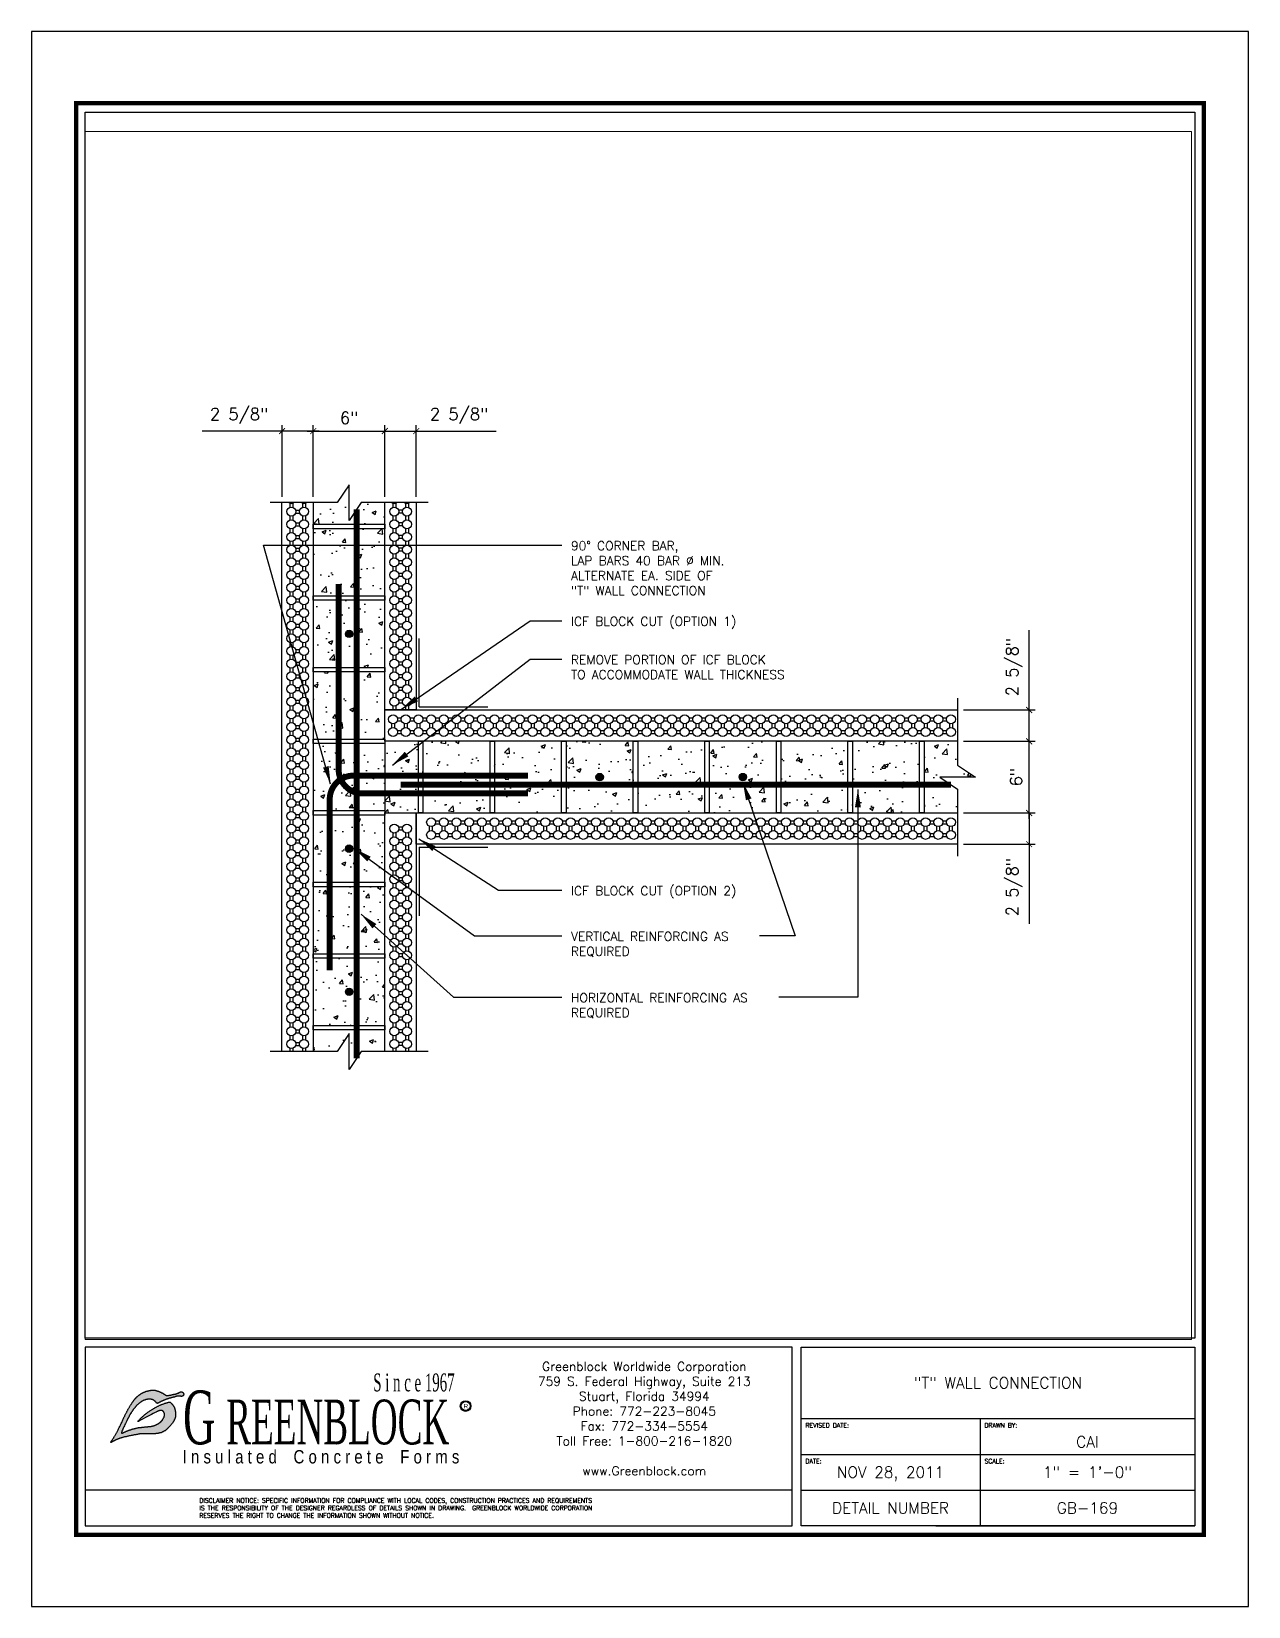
# Paper-space layout 'GB-169' of a CAD drawing. Header units: inches. Extents: x 0 to 8.5, y 0 to 11.
# The model-space entities are those that its viewports show. They can reach past a viewport. Long polylines and large blocks are cut down to what shows.
import ezdxf
from ezdxf.enums import TextEntityAlignment as Align

# ---------------------------------------------------------------- set-up
doc = ezdxf.new("R2010")
doc.units = ezdxf.units.IN
doc.header["$MEASUREMENT"] = 0
doc.linetypes.add('HIDDEN', pattern=[0.375, 0.25, -0.125])
for name, color, linetype in [('LAYER 13', 13, 'Continuous'), ('LAYER 2', 2, 'Continuous'), ('LAYER 3', 3, 'Continuous'), ('LAYER 5', 5, 'Continuous'), ('LAYER 7', 7, 'Continuous'), ('LAYER 8', 8, 'Continuous')]:
    doc.layers.add(name, color=color, linetype=linetype)
doc.styles.add('ARIAL', font='ARIAL.TTF', dxfattribs={"width": 0.8, "height": 0.1875})
doc.styles.add('GREEN BLOCK', font='BOOKOSB.TTF', dxfattribs={"width": 0.57, "height": 0.5})
doc.styles.add('logo', font='BOOKOSI.TTF', dxfattribs={"width": 0.55, "height": 0.1875})
doc.styles.add('NOTES', font='simplex.shx', dxfattribs={"height": 1})
doc.styles.add('ROMAN C', font='romanc.shx', dxfattribs={"height": 0.0938})
doc.dimstyles.new('DIM-18$0', dxfattribs={"dimscale": 8, "dimtxt": 1, "dimasz": 0.125, "dimexe": 0.1875, "dimexo": 0.0625, "dimgap": 0.0625, "dimtad": 1, "dimdec": 4, "dimzin": 3, "dimdsep": 46, "dimlunit": 4, "dimtxsty": 'NOTES', "dimblk1": 'ARCHTICK', "dimblk2": 'ARCHTICK', "dimsah": 1, "dimcen": 0.0625, "dimclrd": 256, "dimclre": 256, "dimclrt": 7, "dimadec": 0, "dimazin": 0, "dimtfac": 1, "dimtdec": 4, "dimtofl": 0, "dimtmove": 0, "dimatfit": 3, "dimldrblk": 'ARCHTICK', "dimfxl": 1, "dimfrac": 2, "dimtolj": 1, "dimtzin": 0, "dimarcsym": 0})
doc.dimstyles.new('DIM-18$7', dxfattribs={"dimscale": 8, "dimtxt": 0.09375, "dimasz": 0.125, "dimexe": 0.1875, "dimexo": 0.0625, "dimgap": 0.0625, "dimtad": 0, "dimtih": 1, "dimtoh": 1, "dimdec": 4, "dimzin": 3, "dimdsep": 46, "dimlunit": 4, "dimtxsty": 'NOTES', "dimcen": 0.0625, "dimadec": 0, "dimazin": 0, "dimtfac": 1, "dimtdec": 4, "dimtofl": 0, "dimtmove": 0, "dimatfit": 3, "dimfxl": 1, "dimfrac": 2, "dimtolj": 1, "dimtzin": 0, "dimarcsym": 0})

psp = doc.layouts.new('GB-169')

# ---------------------------------------------------------------- texts
at = {"layer": 'LAYER 7', "style": 'ROMAN C'}
for s, height, p in [('REVISED DATE:', 0.03125, (5.406, 1.281)), ('DRAWN BY:', 0.0312, (6.656, 1.281)), ('DATE:', 0.0312, (5.406, 1.031)), ('SCALE:', 0.0312, (6.656, 1.031))]:
    psp.add_text(s, height=height, dxfattribs=at).set_placement(p, align=Align.TOP_LEFT)
for s, height, p in [('CAI', 0.0781, (7.375, 1.15)), ('NOV 28, 2011', 0.07812, (6, 0.938)), ('1" = 1\'-0"', 0.0781, (7.375, 0.938)), ('DETAIL NUMBER', 0.07812, (6, 0.688)), ('GB-169', 0.0781, (7.375, 0.688))]:
    psp.add_text(s, height=height, dxfattribs=at).set_placement(p, align=Align.MIDDLE_CENTER)
for s, insert, char_height, attachment_point in [('Greenblock Worldwide Corporation\\P759 S. Federal Highway, Suite 213\\PStuart, Florida 34994\\PPhone: 772-223-8045\\PFax: 772-334-5554\\PToll Free: 1-800-216-1820\\P\\Pwww.Greenblock.com', (4.28, 1.312), 0.0625, 5), ('"T" WALL CONNECTION', (6.75, 1.562), 0.07812, 5), ('DISCLAIMER NOTICE: SPECIFIC INFORMATION FOR COMPLIANCE WITH LOCAL CODES, CONSTRUCTION PRACTICES AND REQUIREMENTS\\PIS THE RESPONSIBILITY OF THE DESIGNER REGARDLESS OF DETAILS SHOWN IN DRAWING.  GREENBLOCK WORLDWIDE CORPORATION\\PRESERVES THE RIGHT TO CHANGE THE INFORMATION SHOWN WITHOUT NOTICE.', (1.172, 0.688), 0.03125, 4)]:
    psp.add_mtext_dynamic_manual_height_columns(s, width=4.69434, gutter_width=0.469, heights=[0], dxfattribs=dict(at, insert=insert, char_height=char_height, attachment_point=attachment_point))

msp = doc.modelspace()

# ---------------------------------------------------------------- texts
at = {"layer": 'LAYER 7', "char_height": 0.75, "attachment_point": 1, "style": 'NOTES'}
for s, insert in [('\\A1;90%%D CORNER BAR,\\PLAP BARS 40 BAR %%C MIN.\\PALTERNATE EA. SIDE OF\\P"T" WALL CONNECTION', (892.2193, 188.15047)), ('\\A1;ICF BLOCK CUT (OPTION 1)', (892.2193, 181.81733)), ('\\A1;REMOVE PORTION OF ICF BLOCK\\PTO ACCOMMODATE WALL THICKNESS', (892.2193, 178.60445)), ('\\A1;ICF BLOCK CUT (OPTION 2)', (892.2193, 159.23434)), ('\\A1;VERTICAL REINFORCING AS\\PREQUIRED', (892.2193, 155.40769)), ('\\A1;HORIZONTAL REINFORCING AS\\PREQUIRED', (892.2193, 150.26725))]:
    msp.add_mtext_dynamic_manual_height_columns(s, width=21.4636092, gutter_width=5, heights=[0], dxfattribs=dict(at, insert=insert))

# ---------------------------------------------------------------- blocks, each defined once
blk = doc.blocks.new('A$C34451F27')
h = blk.add_hatch(color=256)
h.dxf.hatch_style = 1
h.paths.add_polyline_path([(0.317, 0.478), (0.318, 0.477), (0.319, 0.476), (0.32, 0.475), (0.321, 0.474), (0.322, 0.473), (0.323, 0.473), (0.324, 0.472), (0.325, 0.472), (0.326, 0.473), (0.327, 0.473), (0.328, 0.473), (0.33, 0.474), (0.331, 0.475), (0.332, 0.476), (0.336, 0.477), (0.34, 0.48), (0.343, 0.482), (0.347, 0.483), (0.351, 0.485), (0.355, 0.487), (0.358, 0.489), (0.361, 0.49), (0.363, 0.491), (0.365, 0.492), (0.369, 0.493), (0.374, 0.495), (0.379, 0.497), (0.384, 0.499), (0.389, 0.501), (0.394, 0.503), (0.397, 0.504), (0.401, 0.505), (0.405, 0.507), (0.409, 0.508), (0.413, 0.509), (0.418, 0.511), (0.423, 0.512), (0.427, 0.513), (0.43, 0.514), (0.433, 0.514), (0.435, 0.515), (0.438, 0.516), (0.441, 0.516), (0.443, 0.517), (0.445, 0.517), (0.447, 0.518), (0.449, 0.518), (0.45, 0.519), (0.451, 0.519), (0.452, 0.52), (0.455, 0.521), (0.459, 0.522), (0.463, 0.523), (0.467, 0.523), (0.472, 0.524), (0.477, 0.524), (0.484, 0.524), (0.486, 0.523), (0.489, 0.521), (0.489, 0.521), (0.489, 0.521), (0.49, 0.521), (0.49, 0.521), (0.491, 0.521), (0.492, 0.521), (0.492, 0.521), (0.493, 0.521), (0.494, 0.521), (0.495, 0.521), (0.495, 0.522), (0.496, 0.522), (0.497, 0.522), (0.498, 0.522), (0.499, 0.522), (0.499, 0.522), (0.5, 0.523), (0.501, 0.523), (0.501, 0.523), (0.502, 0.524), (0.502, 0.524), (0.503, 0.524), (0.504, 0.525), (0.504, 0.525), (0.505, 0.525), (0.505, 0.526), (0.506, 0.526), (0.506, 0.527), (0.506, 0.528), (0.507, 0.528), (0.507, 0.529), (0.508, 0.53), (0.508, 0.531), (0.508, 0.531), (0.508, 0.532), (0.508, 0.533), (0.509, 0.534), (0.509, 0.535), (0.509, 0.536), (0.509, 0.537), (0.509, 0.538), (0.509, 0.539), (0.508, 0.539), (0.508, 0.54), (0.508, 0.541), (0.508, 0.542), (0.508, 0.543), (0.507, 0.543), (0.507, 0.544), (0.507, 0.545), (0.506, 0.545), (0.506, 0.546), (0.505, 0.547), (0.505, 0.547), (0.504, 0.548), (0.504, 0.549), (0.503, 0.549), (0.502, 0.55), (0.501, 0.55), (0.5, 0.551), (0.499, 0.552), (0.499, 0.552), (0.498, 0.553), (0.497, 0.553), (0.496, 0.553), (0.495, 0.553), (0.494, 0.554), (0.493, 0.554), (0.492, 0.554), (0.491, 0.554), (0.491, 0.554), (0.49, 0.554), (0.489, 0.554), (0.489, 0.554), (0.488, 0.554), (0.488, 0.554), (0.487, 0.554), (0.487, 0.553), (0.486, 0.553), (0.486, 0.553), (0.485, 0.553), (0.485, 0.553), (0.484, 0.552), (0.483, 0.552), (0.483, 0.552), (0.482, 0.551), (0.482, 0.551), (0.478, 0.548), (0.474, 0.546), (0.47, 0.545), (0.466, 0.543), (0.461, 0.541), (0.458, 0.54), (0.454, 0.539), (0.45, 0.538), (0.445, 0.537), (0.441, 0.536), (0.436, 0.535), (0.431, 0.534), (0.426, 0.533), (0.421, 0.532), (0.416, 0.531), (0.41, 0.53), (0.404, 0.528), (0.397, 0.527), (0.391, 0.527), (0.387, 0.528), (0.385, 0.529), (0.381, 0.532), (0.38, 0.532), (0.379, 0.533), (0.377, 0.534), (0.376, 0.535), (0.374, 0.536), (0.372, 0.537), (0.37, 0.538), (0.369, 0.539), (0.367, 0.541), (0.365, 0.542), (0.363, 0.543), (0.361, 0.544), (0.36, 0.545), (0.358, 0.546), (0.356, 0.547), (0.354, 0.547), (0.353, 0.548), (0.351, 0.549), (0.349, 0.55), (0.347, 0.551), (0.345, 0.552), (0.344, 0.553), (0.342, 0.553), (0.34, 0.554), (0.338, 0.555), (0.336, 0.556), (0.333, 0.557), (0.331, 0.558), (0.329, 0.558), (0.327, 0.559), (0.325, 0.56), (0.322, 0.561), (0.32, 0.561), (0.318, 0.562), (0.316, 0.562), (0.313, 0.563), (0.311, 0.563), (0.309, 0.564), (0.307, 0.564), (0.305, 0.564), (0.303, 0.565), (0.301, 0.565), (0.3, 0.565), (0.298, 0.565), (0.296, 0.565), (0.294, 0.565), (0.292, 0.565), (0.291, 0.565), (0.289, 0.565), (0.287, 0.565), (0.285, 0.564), (0.283, 0.564), (0.281, 0.564), (0.279, 0.564), (0.277, 0.563), (0.275, 0.563), (0.273, 0.563), (0.27, 0.562), (0.268, 0.562), (0.265, 0.561), (0.263, 0.561), (0.26, 0.56), (0.258, 0.56), (0.256, 0.559), (0.253, 0.559), (0.251, 0.558), (0.248, 0.557), (0.246, 0.557), (0.244, 0.556), (0.242, 0.555), (0.239, 0.554), (0.237, 0.553), (0.235, 0.552), (0.232, 0.551), (0.23, 0.55), (0.228, 0.549), (0.225, 0.548), (0.223, 0.547), (0.221, 0.546), (0.219, 0.544), (0.216, 0.543), (0.214, 0.542), (0.212, 0.541), (0.21, 0.539), (0.208, 0.538), (0.206, 0.537), (0.204, 0.535), (0.202, 0.534), (0.2, 0.533), (0.198, 0.531), (0.196, 0.53), (0.194, 0.528), (0.193, 0.527), (0.191, 0.526), (0.189, 0.524), (0.187, 0.523), (0.186, 0.521), (0.184, 0.519), (0.182, 0.518), (0.18, 0.516), (0.179, 0.515), (0.177, 0.513), (0.176, 0.511), (0.174, 0.51), (0.173, 0.508), (0.171, 0.507), (0.17, 0.505), (0.168, 0.503), (0.167, 0.502), (0.166, 0.5), (0.164, 0.498), (0.163, 0.496), (0.161, 0.494), (0.16, 0.492), (0.158, 0.49), (0.156, 0.488), (0.155, 0.486), (0.153, 0.483), (0.151, 0.481), (0.15, 0.478), (0.148, 0.476), (0.146, 0.473), (0.144, 0.47), (0.143, 0.468), (0.141, 0.465), (0.139, 0.462), (0.137, 0.459), (0.135, 0.456), (0.133, 0.452), (0.131, 0.449), (0.13, 0.446), (0.128, 0.443), (0.126, 0.439), (0.124, 0.436), (0.122, 0.432), (0.12, 0.429), (0.118, 0.426), (0.116, 0.422), (0.115, 0.419), (0.113, 0.416), (0.111, 0.412), (0.109, 0.409), (0.107, 0.405), (0.105, 0.401), (0.103, 0.397), (0.101, 0.393), (0.099, 0.388), (0.097, 0.384), (0.094, 0.379), (0.092, 0.374), (0.089, 0.368), (0.087, 0.363), (0.084, 0.357), (0.081, 0.351), (0.079, 0.345), (0.076, 0.339), (0.073, 0.333), (0.07, 0.327), (0.067, 0.321), (0.065, 0.315), (0.062, 0.31), (0.059, 0.304), (0.057, 0.299), (0.054, 0.294), (0.051, 0.289), (0.049, 0.284), (0.047, 0.279), (0.044, 0.275), (0.042, 0.27), (0.04, 0.266), (0.037, 0.262), (0.035, 0.258), (0.033, 0.254), (0.031, 0.251), (0.029, 0.247), (0.026, 0.243), (0.024, 0.24), (0.022, 0.236), (0.019, 0.231), (0.015, 0.225), (0.012, 0.22), (0.009, 0.216), (0.005, 0.211), (0.005, 0.21), (0.004, 0.209), (0.003, 0.207), (0.002, 0.206), (0.001, 0.205), (0.001, 0.203), (0, 0.202), (0, 0.202), (0, 0.201), (0, 0.2), (0, 0.2), (0.001, 0.2), (0.001, 0.199), (0.001, 0.199), (0.002, 0.199), (0.003, 0.2), (0.003, 0.2), (0.004, 0.201), (0.006, 0.201), (0.007, 0.202), (0.008, 0.203), (0.012, 0.205), (0.016, 0.207), (0.02, 0.21), (0.024, 0.212), (0.028, 0.214), (0.033, 0.216), (0.037, 0.218), (0.041, 0.22), (0.046, 0.222), (0.05, 0.224), (0.055, 0.226), (0.06, 0.227), (0.065, 0.229), (0.071, 0.231), (0.076, 0.232), (0.083, 0.234), (0.09, 0.236), (0.095, 0.238), (0.099, 0.239), (0.103, 0.239), (0.107, 0.24), (0.111, 0.241), (0.115, 0.242), (0.119, 0.243), (0.124, 0.244), (0.128, 0.245), (0.132, 0.246), (0.136, 0.247), (0.141, 0.248), (0.145, 0.248), (0.15, 0.249), (0.154, 0.25), (0.158, 0.251), (0.162, 0.252), (0.167, 0.253), (0.173, 0.254), (0.181, 0.255), (0.189, 0.257), (0.196, 0.258), (0.203, 0.259), (0.209, 0.259), (0.214, 0.26), (0.221, 0.26), (0.228, 0.261), (0.234, 0.261), (0.24, 0.261), (0.246, 0.261), (0.25, 0.261), (0.253, 0.261), (0.256, 0.261), (0.259, 0.261), (0.262, 0.261), (0.265, 0.261), (0.268, 0.261), (0.271, 0.261), (0.274, 0.261), (0.277, 0.261), (0.28, 0.261), (0.283, 0.261), (0.286, 0.261), (0.289, 0.261), (0.291, 0.261), (0.294, 0.261), (0.296, 0.261), (0.299, 0.261), (0.301, 0.261), (0.303, 0.261), (0.305, 0.261), (0.307, 0.261), (0.309, 0.261), (0.311, 0.261), (0.313, 0.261), (0.315, 0.262), (0.317, 0.262), (0.319, 0.262), (0.32, 0.262), (0.322, 0.262), (0.324, 0.263), (0.326, 0.263), (0.329, 0.263), (0.331, 0.263), (0.333, 0.264), (0.335, 0.264), (0.337, 0.265), (0.339, 0.265), (0.341, 0.266), (0.343, 0.266), (0.345, 0.267), (0.347, 0.267), (0.349, 0.268), (0.351, 0.268), (0.353, 0.269), (0.355, 0.27), (0.357, 0.27), (0.359, 0.271), (0.36, 0.272), (0.362, 0.273), (0.364, 0.274), (0.366, 0.275), (0.368, 0.276), (0.37, 0.277), (0.371, 0.278), (0.373, 0.279), (0.375, 0.28), (0.377, 0.281), (0.379, 0.282), (0.381, 0.284), (0.382, 0.285), (0.384, 0.286), (0.386, 0.288), (0.388, 0.289), (0.39, 0.291), (0.391, 0.292), (0.393, 0.294), (0.395, 0.296), (0.397, 0.298), (0.399, 0.3), (0.401, 0.302), (0.404, 0.304), (0.406, 0.306), (0.408, 0.308), (0.41, 0.311), (0.413, 0.313), (0.415, 0.316), (0.417, 0.319), (0.42, 0.321), (0.422, 0.324), (0.424, 0.327), (0.427, 0.33), (0.429, 0.332), (0.431, 0.335), (0.433, 0.338), (0.435, 0.341), (0.436, 0.344), (0.438, 0.346), (0.439, 0.349), (0.441, 0.352), (0.442, 0.354), (0.443, 0.357), (0.445, 0.359), (0.446, 0.362), (0.447, 0.364), (0.448, 0.366), (0.449, 0.369), (0.449, 0.371), (0.45, 0.373), (0.451, 0.376), (0.451, 0.378), (0.451, 0.38), (0.452, 0.383), (0.452, 0.385), (0.452, 0.388), (0.452, 0.39), (0.452, 0.393), (0.452, 0.395), (0.452, 0.398), (0.452, 0.401), (0.452, 0.404), (0.452, 0.407), (0.451, 0.41), (0.451, 0.413), (0.451, 0.416), (0.45, 0.419), (0.45, 0.422), (0.449, 0.425), (0.449, 0.428), (0.448, 0.43), (0.448, 0.433), (0.447, 0.436), (0.446, 0.438), (0.445, 0.44), (0.445, 0.442), (0.444, 0.444), (0.443, 0.446), (0.442, 0.448), (0.441, 0.45), (0.44, 0.451), (0.438, 0.453), (0.437, 0.455), (0.436, 0.457), (0.434, 0.459), (0.433, 0.46), (0.432, 0.462), (0.428, 0.467), (0.426, 0.47), (0.424, 0.472), (0.423, 0.474), (0.421, 0.475), (0.42, 0.477), (0.418, 0.478), (0.417, 0.479), (0.415, 0.48), (0.414, 0.481), (0.412, 0.481), (0.41, 0.481), (0.408, 0.481), (0.406, 0.481), (0.404, 0.48), (0.402, 0.48), (0.399, 0.479), (0.396, 0.478), (0.393, 0.477), (0.39, 0.477), (0.387, 0.476), (0.384, 0.475), (0.381, 0.474), (0.377, 0.473), (0.374, 0.472), (0.371, 0.47), (0.368, 0.469), (0.364, 0.468), (0.361, 0.467), (0.358, 0.466), (0.355, 0.465), (0.352, 0.463), (0.348, 0.462), (0.345, 0.461), (0.342, 0.459), (0.338, 0.458), (0.335, 0.456), (0.331, 0.454), (0.328, 0.453), (0.324, 0.451), (0.321, 0.449), (0.317, 0.447), (0.313, 0.445), (0.309, 0.443), (0.305, 0.44), (0.301, 0.438), (0.297, 0.436), (0.293, 0.433), (0.289, 0.431), (0.285, 0.428), (0.281, 0.425), (0.276, 0.423), (0.272, 0.42), (0.268, 0.417), (0.263, 0.414), (0.259, 0.411), (0.255, 0.407), (0.251, 0.404), (0.246, 0.401), (0.242, 0.398), (0.238, 0.394), (0.234, 0.391), (0.23, 0.388), (0.226, 0.384), (0.222, 0.381), (0.218, 0.377), (0.214, 0.373), (0.21, 0.369), (0.205, 0.365), (0.201, 0.36), (0.197, 0.356), (0.192, 0.35), (0.188, 0.345), (0.193, 0.347), (0.202, 0.352), (0.213, 0.358), (0.227, 0.365), (0.242, 0.373), (0.257, 0.381), (0.271, 0.389), (0.284, 0.396), (0.295, 0.401), (0.304, 0.406), (0.31, 0.409), (0.316, 0.412), (0.322, 0.415), (0.326, 0.417), (0.331, 0.419), (0.335, 0.42), (0.338, 0.421), (0.343, 0.422), (0.347, 0.422), (0.351, 0.423), (0.356, 0.422), (0.36, 0.421), (0.364, 0.419), (0.367, 0.417), (0.369, 0.413), (0.371, 0.41), (0.373, 0.406), (0.374, 0.401), (0.375, 0.397), (0.375, 0.393), (0.374, 0.389), (0.374, 0.384), (0.373, 0.38), (0.371, 0.375), (0.369, 0.371), (0.368, 0.368), (0.366, 0.365), (0.363, 0.36), (0.36, 0.356), (0.357, 0.352), (0.355, 0.349), (0.352, 0.347), (0.349, 0.344), (0.346, 0.341), (0.342, 0.338), (0.339, 0.336), (0.336, 0.334), (0.333, 0.332), (0.329, 0.33), (0.325, 0.327), (0.321, 0.325), (0.317, 0.323), (0.313, 0.321), (0.309, 0.32), (0.305, 0.318), (0.301, 0.317), (0.296, 0.316), (0.292, 0.314), (0.288, 0.313), (0.283, 0.313), (0.278, 0.312), (0.274, 0.311), (0.269, 0.31), (0.265, 0.31), (0.26, 0.31), (0.256, 0.309), (0.253, 0.309), (0.251, 0.309), (0.248, 0.309), (0.245, 0.308), (0.243, 0.308), (0.24, 0.308), (0.237, 0.308), (0.234, 0.307), (0.231, 0.307), (0.228, 0.307), (0.225, 0.307), (0.223, 0.306), (0.22, 0.306), (0.217, 0.306), (0.214, 0.305), (0.211, 0.305), (0.209, 0.305), (0.206, 0.304), (0.204, 0.304), (0.201, 0.304), (0.199, 0.303), (0.196, 0.303), (0.194, 0.303), (0.191, 0.302), (0.189, 0.302), (0.186, 0.301), (0.183, 0.301), (0.18, 0.3), (0.178, 0.3), (0.175, 0.299), (0.172, 0.298), (0.17, 0.298), (0.167, 0.297), (0.165, 0.297), (0.163, 0.296), (0.16, 0.296), (0.158, 0.295), (0.156, 0.294), (0.154, 0.294), (0.151, 0.293), (0.149, 0.292), (0.147, 0.292), (0.144, 0.291), (0.142, 0.29), (0.14, 0.289), (0.137, 0.289), (0.135, 0.288), (0.133, 0.287), (0.131, 0.286), (0.128, 0.286), (0.126, 0.285), (0.124, 0.284), (0.122, 0.283), (0.12, 0.282), (0.118, 0.282), (0.116, 0.281), (0.114, 0.28), (0.112, 0.279), (0.11, 0.278), (0.108, 0.278), (0.106, 0.277), (0.104, 0.276), (0.102, 0.275), (0.1, 0.274), (0.098, 0.273), (0.096, 0.272), (0.094, 0.271), (0.091, 0.27), (0.089, 0.269), (0.087, 0.268), (0.085, 0.267), (0.08, 0.265), (0.076, 0.263), (0.075, 0.266), (0.075, 0.269), (0.076, 0.273), (0.078, 0.279), (0.081, 0.285), (0.084, 0.293), (0.087, 0.3), (0.091, 0.308), (0.095, 0.316), (0.098, 0.324), (0.102, 0.331), (0.104, 0.337), (0.107, 0.342), (0.109, 0.346), (0.112, 0.352), (0.114, 0.357), (0.117, 0.363), (0.12, 0.368), (0.123, 0.373), (0.126, 0.379), (0.128, 0.384), (0.131, 0.389), (0.133, 0.393), (0.136, 0.397), (0.138, 0.402), (0.141, 0.406), (0.144, 0.41), (0.147, 0.414), (0.15, 0.419), (0.154, 0.424), (0.157, 0.428), (0.16, 0.433), (0.163, 0.437), (0.166, 0.44), (0.169, 0.444), (0.172, 0.447), (0.175, 0.451), (0.178, 0.454), (0.181, 0.458), (0.184, 0.461), (0.187, 0.464), (0.191, 0.467), (0.194, 0.47), (0.198, 0.473), (0.201, 0.476), (0.204, 0.478), (0.208, 0.481), (0.211, 0.483), (0.215, 0.485), (0.218, 0.487), (0.221, 0.489), (0.224, 0.491), (0.229, 0.493), (0.234, 0.495), (0.239, 0.497), (0.244, 0.498), (0.248, 0.499), (0.252, 0.5), (0.255, 0.501), (0.26, 0.501), (0.265, 0.501), (0.27, 0.501), (0.275, 0.501), (0.28, 0.501), (0.286, 0.5), (0.29, 0.499), (0.294, 0.497), (0.298, 0.495), (0.301, 0.493), (0.305, 0.491), (0.308, 0.488), (0.311, 0.485), (0.314, 0.482), (0.316, 0.48)])
h = blk.add_hatch(color=256)
h.dxf.hatch_style = 1
h.paths.add_polyline_path([(2.441, 0.454, 1), (2.514, 0.454, 1)])
h.paths.add_polyline_path([(2.509, 0.454, 1), (2.446, 0.454, 1)], flags=16)
blk.add_lwpolyline([(0.188, 0.345), (0.192, 0.35), (0.197, 0.356), (0.201, 0.36), (0.205, 0.365), (0.21, 0.369), (0.214, 0.373), (0.218, 0.377), (0.222, 0.381), (0.226, 0.384), (0.23, 0.388), (0.234, 0.391), (0.238, 0.394), (0.242, 0.398), (0.246, 0.401), (0.251, 0.404), (0.255, 0.407), (0.259, 0.411), (0.263, 0.414), (0.268, 0.417), (0.272, 0.42), (0.276, 0.423), (0.281, 0.425), (0.285, 0.428), (0.289, 0.431), (0.293, 0.433), (0.297, 0.436), (0.301, 0.438), (0.305, 0.44), (0.309, 0.443), (0.313, 0.445), (0.317, 0.447), (0.321, 0.449), (0.324, 0.451), (0.328, 0.453), (0.331, 0.454), (0.335, 0.456), (0.338, 0.458), (0.342, 0.459), (0.345, 0.461), (0.348, 0.462), (0.352, 0.463), (0.355, 0.465), (0.358, 0.466), (0.361, 0.467), (0.364, 0.468), (0.368, 0.469), (0.371, 0.47), (0.374, 0.472), (0.377, 0.473), (0.381, 0.474), (0.384, 0.475), (0.387, 0.476), (0.39, 0.477), (0.393, 0.477), (0.396, 0.478), (0.399, 0.479), (0.402, 0.48), (0.404, 0.48), (0.406, 0.481), (0.408, 0.481), (0.41, 0.481), (0.412, 0.481), (0.414, 0.481), (0.415, 0.48), (0.417, 0.479), (0.418, 0.478), (0.42, 0.477), (0.421, 0.475), (0.423, 0.474), (0.424, 0.472), (0.426, 0.47), (0.427, 0.468), (0.429, 0.466), (0.43, 0.464), (0.432, 0.462), (0.433, 0.46), (0.434, 0.459), (0.436, 0.457), (0.437, 0.455), (0.438, 0.453), (0.44, 0.451), (0.441, 0.45), (0.442, 0.448), (0.443, 0.446), (0.444, 0.444), (0.445, 0.442), (0.445, 0.44), (0.446, 0.438), (0.447, 0.436), (0.448, 0.433), (0.448, 0.43), (0.449, 0.428), (0.449, 0.425), (0.45, 0.422), (0.45, 0.419), (0.451, 0.416), (0.451, 0.413), (0.451, 0.41), (0.452, 0.407), (0.452, 0.404), (0.452, 0.401), (0.452, 0.398), (0.452, 0.395), (0.452, 0.393), (0.452, 0.39), (0.452, 0.388), (0.452, 0.385), (0.452, 0.383), (0.451, 0.38), (0.451, 0.378), (0.451, 0.376), (0.45, 0.373), (0.449, 0.371), (0.449, 0.369), (0.448, 0.366), (0.447, 0.364), (0.446, 0.362), (0.445, 0.359), (0.443, 0.357), (0.442, 0.354), (0.441, 0.352), (0.439, 0.349), (0.438, 0.346), (0.436, 0.344), (0.435, 0.341), (0.433, 0.338), (0.431, 0.335), (0.429, 0.332), (0.427, 0.33), (0.424, 0.327), (0.422, 0.324), (0.42, 0.321), (0.417, 0.319), (0.415, 0.316), (0.413, 0.313), (0.41, 0.311), (0.408, 0.308), (0.406, 0.306), (0.404, 0.304), (0.401, 0.302), (0.399, 0.3), (0.397, 0.298), (0.395, 0.296), (0.393, 0.294), (0.391, 0.292), (0.39, 0.291), (0.388, 0.289), (0.386, 0.288), (0.384, 0.286), (0.382, 0.285), (0.381, 0.284), (0.379, 0.282), (0.377, 0.281), (0.375, 0.28), (0.373, 0.279), (0.371, 0.278), (0.37, 0.277), (0.368, 0.276), (0.366, 0.275), (0.364, 0.274), (0.362, 0.273), (0.36, 0.272), (0.359, 0.271), (0.357, 0.27), (0.355, 0.27), (0.353, 0.269), (0.351, 0.268), (0.349, 0.268), (0.347, 0.267), (0.345, 0.267), (0.343, 0.266), (0.341, 0.266), (0.339, 0.265), (0.337, 0.265), (0.335, 0.264), (0.333, 0.264), (0.331, 0.263), (0.329, 0.263), (0.326, 0.263), (0.324, 0.263), (0.322, 0.262), (0.32, 0.262), (0.319, 0.262), (0.317, 0.262), (0.315, 0.262), (0.313, 0.261), (0.311, 0.261), (0.309, 0.261), (0.307, 0.261), (0.305, 0.261), (0.303, 0.261), (0.301, 0.261), (0.299, 0.261), (0.296, 0.261), (0.294, 0.261), (0.291, 0.261), (0.289, 0.261), (0.286, 0.261), (0.283, 0.261), (0.28, 0.261), (0.277, 0.261), (0.274, 0.261), (0.271, 0.261), (0.268, 0.261), (0.265, 0.261), (0.262, 0.261), (0.259, 0.261), (0.256, 0.261), (0.253, 0.261), (0.25, 0.261), (0.248, 0.261), (0.245, 0.261), (0.242, 0.261), (0.239, 0.261), (0.236, 0.261), (0.233, 0.261), (0.23, 0.261), (0.226, 0.261), (0.223, 0.261), (0.219, 0.26), (0.216, 0.26), (0.212, 0.26), (0.209, 0.259), (0.205, 0.259), (0.201, 0.259), (0.198, 0.258), (0.194, 0.258), (0.19, 0.257), (0.187, 0.256), (0.183, 0.256), (0.179, 0.255), (0.175, 0.254), (0.171, 0.253), (0.167, 0.253), (0.162, 0.252), (0.158, 0.251), (0.154, 0.25), (0.15, 0.249), (0.145, 0.248), (0.141, 0.248), (0.136, 0.247), (0.132, 0.246), (0.128, 0.245), (0.124, 0.244), (0.119, 0.243), (0.115, 0.242), (0.111, 0.241), (0.107, 0.24), (0.103, 0.239), (0.099, 0.239), (0.095, 0.238), (0.092, 0.237), (0.088, 0.236), (0.085, 0.235), (0.081, 0.234), (0.078, 0.233), (0.075, 0.232), (0.072, 0.231), (0.069, 0.23), (0.066, 0.229), (0.064, 0.229), (0.061, 0.228), (0.059, 0.227), (0.056, 0.226), (0.054, 0.225), (0.052, 0.224), (0.049, 0.223), (0.047, 0.222), (0.045, 0.221), (0.042, 0.221), (0.04, 0.22), (0.038, 0.219), (0.036, 0.218), (0.034, 0.217), (0.032, 0.216), (0.029, 0.215), (0.027, 0.213), (0.025, 0.212), (0.023, 0.211), (0.021, 0.21), (0.019, 0.209), (0.017, 0.208), (0.015, 0.207), (0.013, 0.206), (0.011, 0.205), (0.01, 0.204), (0.008, 0.203), (0.007, 0.202), (0.006, 0.201), (0.004, 0.201), (0.003, 0.2), (0.003, 0.2), (0.002, 0.199), (0.001, 0.199), (0.001, 0.199), (0.001, 0.2), (0, 0.2), (0, 0.2), (0, 0.201), (0, 0.202), (0, 0.202), (0.001, 0.203), (0.001, 0.205), (0.002, 0.206), (0.003, 0.207), (0.004, 0.209), (0.005, 0.21), (0.006, 0.212), (0.007, 0.214), (0.009, 0.216), (0.011, 0.218), (0.012, 0.221), (0.014, 0.224), (0.016, 0.227), (0.018, 0.23), (0.02, 0.233), (0.022, 0.236), (0.024, 0.24), (0.026, 0.243), (0.029, 0.247), (0.031, 0.251), (0.033, 0.254), (0.035, 0.258), (0.037, 0.262), (0.04, 0.266), (0.042, 0.27), (0.044, 0.275), (0.047, 0.279), (0.049, 0.284), (0.051, 0.289), (0.054, 0.294), (0.057, 0.299), (0.059, 0.304), (0.062, 0.31), (0.065, 0.315), (0.067, 0.321), (0.07, 0.327), (0.073, 0.333), (0.076, 0.339), (0.079, 0.345), (0.081, 0.351), (0.084, 0.357), (0.087, 0.363), (0.089, 0.368), (0.092, 0.374), (0.094, 0.379), (0.097, 0.384), (0.099, 0.388), (0.101, 0.393), (0.103, 0.397), (0.105, 0.401), (0.107, 0.405), (0.109, 0.409), (0.111, 0.412), (0.113, 0.416), (0.115, 0.419), (0.116, 0.422), (0.118, 0.426), (0.12, 0.429), (0.122, 0.432), (0.124, 0.436), (0.126, 0.439), (0.128, 0.443), (0.13, 0.446), (0.131, 0.449), (0.133, 0.452), (0.135, 0.456), (0.137, 0.459), (0.139, 0.462), (0.141, 0.465), (0.143, 0.468), (0.144, 0.47), (0.146, 0.473), (0.148, 0.476), (0.15, 0.478), (0.151, 0.481), (0.153, 0.483), (0.155, 0.486), (0.156, 0.488), (0.158, 0.49), (0.16, 0.492), (0.161, 0.494), (0.163, 0.496), (0.164, 0.498), (0.166, 0.5), (0.167, 0.502), (0.168, 0.503), (0.17, 0.505), (0.171, 0.507), (0.173, 0.508), (0.174, 0.51), (0.176, 0.511), (0.177, 0.513), (0.179, 0.515), (0.18, 0.516), (0.182, 0.518), (0.184, 0.519), (0.186, 0.521), (0.187, 0.523), (0.189, 0.524), (0.191, 0.526), (0.193, 0.527), (0.194, 0.528), (0.196, 0.53), (0.198, 0.531), (0.2, 0.533), (0.202, 0.534), (0.204, 0.535), (0.206, 0.537), (0.208, 0.538), (0.21, 0.539), (0.212, 0.541), (0.214, 0.542), (0.216, 0.543), (0.219, 0.544), (0.221, 0.546), (0.223, 0.547), (0.225, 0.548), (0.228, 0.549), (0.23, 0.55), (0.232, 0.551), (0.235, 0.552), (0.237, 0.553), (0.239, 0.554), (0.242, 0.555), (0.244, 0.556), (0.246, 0.557), (0.248, 0.557), (0.251, 0.558), (0.253, 0.559), (0.256, 0.559), (0.258, 0.56), (0.26, 0.56), (0.263, 0.561), (0.265, 0.561), (0.268, 0.562), (0.27, 0.562), (0.273, 0.563), (0.275, 0.563), (0.277, 0.563), (0.279, 0.564), (0.281, 0.564), (0.283, 0.564), (0.285, 0.564), (0.287, 0.565), (0.289, 0.565), (0.291, 0.565), (0.292, 0.565), (0.294, 0.565), (0.296, 0.565), (0.298, 0.565), (0.3, 0.565), (0.301, 0.565), (0.303, 0.565), (0.305, 0.564), (0.307, 0.564), (0.309, 0.564), (0.311, 0.563), (0.313, 0.563), (0.316, 0.562), (0.318, 0.562), (0.32, 0.561), (0.322, 0.561), (0.325, 0.56), (0.327, 0.559), (0.329, 0.558), (0.331, 0.558), (0.333, 0.557), (0.336, 0.556), (0.338, 0.555), (0.34, 0.554), (0.342, 0.553), (0.344, 0.553), (0.345, 0.552), (0.347, 0.551), (0.349, 0.55), (0.351, 0.549), (0.353, 0.548), (0.354, 0.547), (0.356, 0.547), (0.358, 0.546), (0.36, 0.545), (0.361, 0.544), (0.363, 0.543), (0.365, 0.542), (0.367, 0.541), (0.369, 0.539), (0.37, 0.538), (0.372, 0.537), (0.374, 0.536), (0.376, 0.535), (0.377, 0.534), (0.379, 0.533), (0.38, 0.532), (0.382, 0.532), (0.383, 0.531), (0.384, 0.53), (0.385, 0.529), (0.386, 0.529), (0.387, 0.528), (0.388, 0.528), (0.39, 0.528), (0.391, 0.527), (0.392, 0.527), (0.394, 0.527), (0.396, 0.527), (0.398, 0.527), (0.4, 0.528), (0.402, 0.528), (0.404, 0.528), (0.407, 0.529), (0.409, 0.529), (0.412, 0.53), (0.414, 0.53), (0.417, 0.531), (0.42, 0.531), (0.422, 0.532), (0.425, 0.532), (0.427, 0.533), (0.43, 0.534), (0.432, 0.534), (0.435, 0.535), (0.437, 0.535), (0.44, 0.536), (0.442, 0.536), (0.444, 0.537), (0.446, 0.537), (0.448, 0.538), (0.451, 0.538), (0.453, 0.539), (0.455, 0.539), (0.457, 0.54), (0.459, 0.54), (0.46, 0.541), (0.462, 0.542), (0.464, 0.542), (0.466, 0.543), (0.467, 0.543), (0.469, 0.544), (0.47, 0.545), (0.472, 0.545), (0.473, 0.546), (0.474, 0.546), (0.475, 0.547), (0.476, 0.548), (0.477, 0.548), (0.478, 0.549), (0.479, 0.549), (0.48, 0.55), (0.48, 0.55), (0.481, 0.551), (0.482, 0.551), (0.482, 0.551), (0.483, 0.552), (0.483, 0.552), (0.484, 0.552), (0.485, 0.553), (0.485, 0.553), (0.486, 0.553), (0.486, 0.553), (0.487, 0.553), (0.487, 0.554), (0.488, 0.554), (0.488, 0.554), (0.489, 0.554), (0.489, 0.554), (0.49, 0.554), (0.491, 0.554), (0.491, 0.554), (0.492, 0.554), (0.493, 0.554), (0.494, 0.554), (0.495, 0.553), (0.496, 0.553), (0.497, 0.553), (0.498, 0.553), (0.499, 0.552), (0.499, 0.552), (0.5, 0.551), (0.501, 0.55), (0.502, 0.55), (0.503, 0.549), (0.504, 0.549), (0.504, 0.548), (0.505, 0.547), (0.505, 0.547), (0.506, 0.546), (0.506, 0.545), (0.507, 0.545), (0.507, 0.544), (0.507, 0.543), (0.508, 0.543), (0.508, 0.542), (0.508, 0.541), (0.508, 0.54), (0.508, 0.539), (0.509, 0.539), (0.509, 0.538), (0.509, 0.537), (0.509, 0.536), (0.509, 0.535), (0.509, 0.534), (0.508, 0.533), (0.508, 0.532), (0.508, 0.531), (0.508, 0.531), (0.508, 0.53), (0.507, 0.529), (0.507, 0.528), (0.506, 0.528), (0.506, 0.527), (0.506, 0.526), (0.505, 0.526), (0.505, 0.525), (0.504, 0.525), (0.504, 0.525), (0.503, 0.524), (0.502, 0.524), (0.502, 0.524), (0.501, 0.523), (0.501, 0.523), (0.5, 0.523), (0.499, 0.522), (0.499, 0.522), (0.498, 0.522), (0.497, 0.522), (0.496, 0.522), (0.495, 0.522), (0.495, 0.521), (0.494, 0.521), (0.493, 0.521), (0.492, 0.521), (0.492, 0.521), (0.491, 0.521), (0.49, 0.521), (0.49, 0.521), (0.489, 0.521), (0.489, 0.521), (0.488, 0.521), (0.488, 0.521), (0.488, 0.522), (0.487, 0.522), (0.487, 0.522), (0.487, 0.522), (0.486, 0.523), (0.486, 0.523), (0.485, 0.523), (0.485, 0.523), (0.484, 0.523), (0.483, 0.524), (0.482, 0.524), (0.481, 0.524), (0.48, 0.524), (0.479, 0.524), (0.477, 0.524), (0.476, 0.524), (0.475, 0.524), (0.473, 0.524), (0.472, 0.524), (0.47, 0.524), (0.469, 0.523), (0.467, 0.523), (0.466, 0.523), (0.465, 0.523), (0.463, 0.523), (0.462, 0.522), (0.46, 0.522), (0.459, 0.522), (0.458, 0.521), (0.457, 0.521), (0.456, 0.521), (0.455, 0.521), (0.454, 0.52), (0.453, 0.52), (0.452, 0.52), (0.451, 0.519), (0.45, 0.519), (0.449, 0.518), (0.447, 0.518), (0.445, 0.517), (0.443, 0.517), (0.441, 0.516), (0.438, 0.516), (0.435, 0.515), (0.433, 0.514), (0.43, 0.514), (0.427, 0.513), (0.424, 0.512), (0.421, 0.512), (0.419, 0.511), (0.416, 0.51), (0.414, 0.51), (0.412, 0.509), (0.41, 0.508), (0.408, 0.508), (0.406, 0.507), (0.404, 0.506), (0.402, 0.506), (0.4, 0.505), (0.398, 0.505), (0.396, 0.504), (0.394, 0.503), (0.393, 0.503), (0.391, 0.502), (0.389, 0.501), (0.387, 0.501), (0.386, 0.5), (0.384, 0.499), (0.382, 0.499), (0.38, 0.498), (0.379, 0.497), (0.377, 0.497), (0.375, 0.496), (0.374, 0.495), (0.372, 0.495), (0.37, 0.494), (0.369, 0.493), (0.367, 0.492), (0.365, 0.492), (0.363, 0.491), (0.361, 0.49), (0.36, 0.489), (0.358, 0.488), (0.356, 0.487), (0.354, 0.487), (0.352, 0.486), (0.35, 0.485), (0.348, 0.484), (0.346, 0.483), (0.344, 0.482), (0.342, 0.481), (0.341, 0.48), (0.339, 0.479), (0.337, 0.478), (0.336, 0.477), (0.334, 0.477), (0.332, 0.476), (0.331, 0.475), (0.33, 0.474), (0.328, 0.473), (0.327, 0.473), (0.326, 0.473), (0.325, 0.472), (0.324, 0.472), (0.323, 0.473), (0.322, 0.473), (0.321, 0.474), (0.32, 0.475), (0.319, 0.476), (0.318, 0.477), (0.317, 0.478), (0.317, 0.479), (0.316, 0.48), (0.315, 0.481), (0.314, 0.482), (0.313, 0.483), (0.312, 0.484), (0.311, 0.485), (0.31, 0.486), (0.309, 0.487), (0.308, 0.488), (0.307, 0.489), (0.306, 0.49), (0.305, 0.491), (0.304, 0.491), (0.302, 0.492), (0.301, 0.493), (0.3, 0.494), (0.299, 0.494), (0.298, 0.495), (0.296, 0.496), (0.295, 0.497), (0.294, 0.497), (0.293, 0.498), (0.292, 0.498), (0.291, 0.499), (0.29, 0.499), (0.289, 0.499), (0.288, 0.5), (0.287, 0.5), (0.286, 0.5), (0.284, 0.5), (0.283, 0.5), (0.282, 0.501), (0.281, 0.501), (0.28, 0.501), (0.278, 0.501), (0.277, 0.501), (0.275, 0.501), (0.274, 0.501), (0.272, 0.501), (0.27, 0.501), (0.269, 0.501), (0.267, 0.501), (0.265, 0.501), (0.264, 0.501), (0.262, 0.501), (0.26, 0.501), (0.258, 0.501), (0.256, 0.501), (0.255, 0.5), (0.253, 0.5), (0.251, 0.5), (0.249, 0.5), (0.247, 0.499), (0.245, 0.499), (0.243, 0.498), (0.241, 0.498), (0.239, 0.497), (0.237, 0.496), (0.236, 0.496), (0.234, 0.495), (0.232, 0.494), (0.23, 0.494), (0.229, 0.493), (0.227, 0.492), (0.225, 0.491), (0.224, 0.49), (0.222, 0.489), (0.22, 0.489), (0.219, 0.488), (0.217, 0.487), (0.216, 0.486), (0.214, 0.485), (0.212, 0.484), (0.211, 0.483), (0.209, 0.481), (0.207, 0.48), (0.205, 0.479), (0.204, 0.478), (0.202, 0.476), (0.2, 0.475), (0.198, 0.474), (0.197, 0.472), (0.195, 0.471), (0.193, 0.47), (0.192, 0.468), (0.19, 0.467), (0.188, 0.465), (0.187, 0.463), (0.185, 0.462), (0.183, 0.46), (0.182, 0.459), (0.18, 0.457), (0.178, 0.455), (0.177, 0.453), (0.175, 0.452), (0.174, 0.45), (0.172, 0.448), (0.171, 0.447), (0.169, 0.445), (0.168, 0.443), (0.167, 0.441), (0.165, 0.44), (0.164, 0.438), (0.162, 0.436), (0.161, 0.434), (0.159, 0.432), (0.157, 0.429), (0.156, 0.427), (0.154, 0.425), (0.153, 0.423), (0.151, 0.42), (0.149, 0.418), (0.148, 0.416), (0.146, 0.414), (0.145, 0.411), (0.143, 0.409), (0.142, 0.407), (0.141, 0.405), (0.139, 0.403), (0.138, 0.401), (0.136, 0.398), (0.135, 0.396), (0.134, 0.394), (0.133, 0.392), (0.131, 0.39), (0.13, 0.387), (0.129, 0.385), (0.128, 0.382), (0.126, 0.38), (0.125, 0.377), (0.123, 0.375), (0.122, 0.372), (0.121, 0.369), (0.119, 0.367), (0.118, 0.364), (0.117, 0.361), (0.115, 0.359), (0.114, 0.356), (0.112, 0.353), (0.111, 0.35), (0.109, 0.346), (0.107, 0.342), (0.104, 0.337), (0.102, 0.331), (0.098, 0.324), (0.095, 0.316), (0.091, 0.308), (0.087, 0.3), (0.084, 0.293), (0.081, 0.285), (0.078, 0.279), (0.076, 0.273), (0.075, 0.269), (0.075, 0.266), (0.075, 0.265), (0.076, 0.264), (0.078, 0.264), (0.079, 0.264), (0.081, 0.265), (0.083, 0.266), (0.085, 0.267), (0.087, 0.268), (0.089, 0.269), (0.091, 0.27), (0.094, 0.271), (0.096, 0.272), (0.098, 0.273), (0.1, 0.274), (0.102, 0.275), (0.104, 0.276), (0.106, 0.277), (0.108, 0.278), (0.11, 0.278), (0.112, 0.279), (0.114, 0.28), (0.116, 0.281), (0.118, 0.282), (0.12, 0.282), (0.122, 0.283), (0.124, 0.284), (0.126, 0.285), (0.128, 0.286), (0.131, 0.286), (0.133, 0.287), (0.135, 0.288), (0.137, 0.289), (0.14, 0.289), (0.142, 0.29), (0.144, 0.291), (0.147, 0.292), (0.149, 0.292), (0.151, 0.293), (0.154, 0.294), (0.156, 0.294), (0.158, 0.295), (0.16, 0.296), (0.163, 0.296), (0.165, 0.297), (0.167, 0.297), (0.17, 0.298), (0.172, 0.298), (0.175, 0.299), (0.178, 0.3), (0.18, 0.3), (0.183, 0.301), (0.186, 0.301), (0.189, 0.302), (0.191, 0.302), (0.194, 0.303), (0.196, 0.303), (0.199, 0.303), (0.201, 0.304), (0.204, 0.304), (0.206, 0.304), (0.209, 0.305), (0.211, 0.305), (0.214, 0.305), (0.217, 0.306), (0.22, 0.306), (0.223, 0.306), (0.225, 0.307), (0.228, 0.307), (0.231, 0.307), (0.234, 0.307), (0.237, 0.308), (0.24, 0.308), (0.243, 0.308), (0.245, 0.308), (0.248, 0.309), (0.251, 0.309), (0.253, 0.309), (0.256, 0.309), (0.258, 0.309), (0.261, 0.31), (0.263, 0.31), (0.266, 0.31), (0.268, 0.31), (0.27, 0.311), (0.272, 0.311), (0.275, 0.311), (0.277, 0.312), (0.279, 0.312), (0.282, 0.312), (0.284, 0.313), (0.286, 0.313), (0.289, 0.314), (0.291, 0.314), (0.293, 0.315), (0.295, 0.315), (0.297, 0.316), (0.3, 0.316), (0.302, 0.317), (0.304, 0.318), (0.306, 0.318), (0.308, 0.319), (0.31, 0.32), (0.312, 0.321), (0.314, 0.322), (0.316, 0.323), (0.318, 0.324), (0.32, 0.325), (0.322, 0.326), (0.324, 0.327), (0.326, 0.328), (0.328, 0.329), (0.33, 0.33), (0.332, 0.331), (0.333, 0.332), (0.335, 0.333), (0.337, 0.334), (0.338, 0.335), (0.34, 0.337), (0.341, 0.338), (0.343, 0.339), (0.345, 0.34), (0.346, 0.342), (0.348, 0.343), (0.35, 0.345), (0.351, 0.346), (0.353, 0.347), (0.354, 0.349), (0.355, 0.35), (0.357, 0.352), (0.358, 0.353), (0.359, 0.354), (0.36, 0.356), (0.361, 0.357), (0.362, 0.359), (0.363, 0.361), (0.364, 0.362), (0.365, 0.364), (0.366, 0.366), (0.367, 0.367), (0.368, 0.369), (0.369, 0.371), (0.37, 0.372), (0.37, 0.374), (0.371, 0.375), (0.372, 0.377), (0.372, 0.378), (0.373, 0.38), (0.373, 0.381), (0.373, 0.383), (0.374, 0.384), (0.374, 0.386), (0.374, 0.387), (0.374, 0.389), (0.374, 0.39), (0.375, 0.392), (0.375, 0.393), (0.375, 0.394), (0.375, 0.396), (0.375, 0.397), (0.375, 0.398), (0.375, 0.399), (0.375, 0.4), (0.374, 0.4), (0.374, 0.401), (0.374, 0.402), (0.374, 0.403), (0.374, 0.404), (0.373, 0.405), (0.373, 0.406), (0.373, 0.406), (0.372, 0.407), (0.372, 0.408), (0.372, 0.409), (0.371, 0.41), (0.371, 0.411), (0.37, 0.412), (0.37, 0.413), (0.369, 0.414), (0.368, 0.415), (0.368, 0.415), (0.367, 0.416), (0.367, 0.417), (0.366, 0.417), (0.365, 0.418), (0.365, 0.419), (0.364, 0.419), (0.364, 0.419), (0.363, 0.42), (0.362, 0.42), (0.362, 0.42), (0.361, 0.42), (0.361, 0.421), (0.36, 0.421), (0.359, 0.421), (0.359, 0.421), (0.358, 0.421), (0.358, 0.422), (0.357, 0.422), (0.356, 0.422), (0.356, 0.422), (0.355, 0.422), (0.354, 0.422), (0.354, 0.422), (0.353, 0.422), (0.352, 0.422), (0.352, 0.422), (0.351, 0.422), (0.35, 0.422), (0.35, 0.422), (0.349, 0.422), (0.348, 0.422), (0.347, 0.422), (0.347, 0.422), (0.346, 0.422), (0.345, 0.422), (0.344, 0.422), (0.343, 0.422), (0.342, 0.422), (0.341, 0.422), (0.34, 0.421), (0.339, 0.421), (0.338, 0.421), (0.337, 0.421), (0.336, 0.42), (0.335, 0.42), (0.333, 0.42), (0.332, 0.419), (0.331, 0.419), (0.329, 0.418), (0.327, 0.417), (0.325, 0.416), (0.323, 0.415), (0.32, 0.414), (0.316, 0.412), (0.31, 0.409), (0.304, 0.406), (0.295, 0.401), (0.284, 0.396), (0.271, 0.389), (0.257, 0.381), (0.242, 0.373), (0.227, 0.365), (0.213, 0.358), (0.202, 0.352), (0.193, 0.347), (0.188, 0.345)])
for radius in [0.037, 0.0312]:
    blk.add_circle((2.478, 0.454), radius)
for s, height, style, width, p in [('S i n c e 1967', 0.125, 'logo', 0.55, (2.117, 0.619)), ('G', 0.375, 'GREEN BLOCK', 0.55, (0.617, 0.375)), ('REENBLOCK', 0.3125, 'GREEN BLOCK', 0.55, (1.585, 0.343)), ('I n s u l a t e d    C o n c r e t e    F o r m s', 0.09375, 'ARIAL', 0.8, (1.468, 0.1))]:
    blk.add_text(s, height=height, dxfattribs=dict(style=style, width=width)).set_placement(p, align=Align.MIDDLE_CENTER)
at = {"insert": (2.48, 0.453), "char_height": 0.03125, "attachment_point": 5, "style": 'ROMAN C'}
blk.add_mtext_dynamic_manual_height_columns('{\\fArial|b0|i0|c0|p34;R}', width=0.31717, gutter_width=0.469, heights=[0], dxfattribs=at)
blk = doc.blocks.new('_ArchTick')
at = {"color": 0, "linetype": 'ByBlock', "const_width": 0.15}
blk.add_lwpolyline([(-0.5, -0.5), (0.5, 0.5)], dxfattribs=at)
blk = doc.blocks.new('*D5')
at = {"layer": 'DEFPOINTS', "color": 0}
for p in [(876.62, 197.39), (870.62, 191.39), (876.62, 191.39)]:
    blk.add_point(p, dxfattribs=at)
at = {"layer": 'LAYER 8', "lineweight": -2}
for p, q in [((870.12, 197.39), (877.12, 197.39)), ((870.62, 191.89), (870.62, 197.89)), ((876.62, 191.89), (876.62, 197.89))]:
    blk.add_line(p, q, dxfattribs=at)
at = {"layer": 'LAYER 8', "lineweight": -2, "xscale": 0.5, "yscale": 0.5, "zscale": 0.5, "rotation": 180}
blk.add_blockref('_ArchTick', (870.62, 197.39), dxfattribs=at)
at = {"layer": 'LAYER 8', "lineweight": -2, "xscale": 0.5, "yscale": 0.5, "zscale": 0.5}
blk.add_blockref('_ArchTick', (876.62, 197.39), dxfattribs=at)
at = {"layer": 'LAYER 8', "color": 7, "insert": (873.62, 198.49), "char_height": 1, "attachment_point": 5, "style": 'NOTES'}
blk.add_mtext('\\A1;6"', dxfattribs=at)
blk = doc.blocks.new('*D6')
at = {"layer": 'DEFPOINTS', "color": 0}
for p in [(879.25, 197.39), (876.62, 191.39), (879.25, 191.39)]:
    blk.add_point(p, dxfattribs=at)
at = {"layer": 'LAYER 8', "lineweight": -2}
for p, q in [((876.12, 197.39), (879.25, 197.39)), ((876.62, 191.89), (876.62, 197.89)), ((879.25, 191.89), (879.25, 197.89)), ((879.25, 197.39), (885.94, 197.39))]:
    blk.add_line(p, q, dxfattribs=at)
at = {"layer": 'LAYER 8', "lineweight": -2, "xscale": 0.5, "yscale": 0.5, "zscale": 0.5, "rotation": 180}
blk.add_blockref('_ArchTick', (876.62, 197.39), dxfattribs=at)
at = {"layer": 'LAYER 8', "lineweight": -2, "xscale": 0.5, "yscale": 0.5, "zscale": 0.5}
blk.add_blockref('_ArchTick', (879.25, 197.39), dxfattribs=at)
at = {"layer": 'LAYER 8', "color": 7, "insert": (882.84, 198.65), "char_height": 1, "attachment_point": 5, "style": 'NOTES'}
blk.add_mtext('\\A1;2 5/8"', dxfattribs=at)
blk = doc.blocks.new('*D7')
at = {"layer": 'DEFPOINTS', "color": 0}
for p in [(868, 197.39), (868, 191.39), (870.62, 191.39)]:
    blk.add_point(p, dxfattribs=at)
at = {"layer": 'LAYER 8', "lineweight": -2}
for p, q in [((868, 197.39), (861.31, 197.39)), ((868, 191.89), (868, 197.89)), ((871.12, 197.39), (868, 197.39)), ((870.62, 191.89), (870.62, 197.89))]:
    blk.add_line(p, q, dxfattribs=at)
at = {"layer": 'LAYER 8', "lineweight": -2, "xscale": 0.5, "yscale": 0.5, "zscale": 0.5, "rotation": 180}
blk.add_blockref('_ArchTick', (868, 197.39), dxfattribs=at)
at = {"layer": 'LAYER 8', "lineweight": -2, "xscale": 0.5, "yscale": 0.5, "zscale": 0.5}
blk.add_blockref('_ArchTick', (870.62, 197.39), dxfattribs=at)
at = {"layer": 'LAYER 8', "color": 7, "insert": (864.4, 198.65), "char_height": 1, "attachment_point": 5, "style": 'NOTES'}
blk.add_mtext('\\A1;2 5/8"', dxfattribs=at)
blk = doc.blocks.new('*D8')
at = {"layer": 'DEFPOINTS', "color": 0}
for p in [(924.62, 165.39), (930.62, 165.39), (924.62, 162.77)]:
    blk.add_point(p, dxfattribs=at)
at = {"layer": 'LAYER 8', "lineweight": -2}
for p, q in [((925.12, 165.39), (931.12, 165.39)), ((930.62, 165.39), (930.62, 162.27)), ((925.12, 162.77), (931.12, 162.77)), ((930.62, 162.77), (930.62, 156.08))]:
    blk.add_line(p, q, dxfattribs=at)
at = {"layer": 'LAYER 8', "lineweight": -2, "xscale": 0.5, "yscale": 0.5, "zscale": 0.5}
for p, rotation in [((930.62, 165.39), 90), ((930.62, 162.77), 270)]:
    blk.add_blockref('_ArchTick', p, dxfattribs=dict(at, rotation=rotation))
at = {"layer": 'LAYER 8', "color": 7, "insert": (929.36, 159.17), "char_height": 1, "attachment_point": 5, "rotation": 90, "style": 'NOTES'}
blk.add_mtext('\\A1;2 5/8"', dxfattribs=at)
blk = doc.blocks.new('*D9')
at = {"layer": 'DEFPOINTS', "color": 0}
for p in [(924.62, 171.39), (930.62, 171.39), (924.62, 165.39)]:
    blk.add_point(p, dxfattribs=at)
at = {"layer": 'LAYER 8', "lineweight": -2}
for p, q in [((930.62, 164.89), (930.62, 171.89)), ((925.12, 171.39), (931.12, 171.39)), ((925.12, 165.39), (931.12, 165.39))]:
    blk.add_line(p, q, dxfattribs=at)
at = {"layer": 'LAYER 8', "lineweight": -2, "xscale": 0.5, "yscale": 0.5, "zscale": 0.5}
for p, rotation in [((930.62, 171.39), 90), ((930.62, 165.39), 270)]:
    blk.add_blockref('_ArchTick', p, dxfattribs=dict(at, rotation=rotation))
at = {"layer": 'LAYER 8', "color": 7, "insert": (929.53, 168.39), "char_height": 1, "attachment_point": 5, "rotation": 90, "style": 'NOTES'}
blk.add_mtext('\\A1;6"', dxfattribs=at)
blk = doc.blocks.new('*D10')
at = {"layer": 'DEFPOINTS', "color": 0}
for p in [(924.62, 174.02), (930.62, 174.02), (924.62, 171.39)]:
    blk.add_point(p, dxfattribs=at)
at = {"layer": 'LAYER 8', "lineweight": -2}
for p, q in [((930.62, 174.02), (930.62, 180.71)), ((925.12, 174.02), (931.12, 174.02)), ((930.62, 170.89), (930.62, 174.02)), ((925.12, 171.39), (931.12, 171.39))]:
    blk.add_line(p, q, dxfattribs=at)
at = {"layer": 'LAYER 8', "lineweight": -2, "xscale": 0.5, "yscale": 0.5, "zscale": 0.5}
for p, rotation in [((930.62, 174.02), 90), ((930.62, 171.39), 270)]:
    blk.add_blockref('_ArchTick', p, dxfattribs=dict(at, rotation=rotation))
at = {"layer": 'LAYER 8', "color": 7, "insert": (929.36, 177.61), "char_height": 1, "attachment_point": 5, "rotation": 90, "style": 'NOTES'}
blk.add_mtext('\\A1;2 5/8"', dxfattribs=at)

# ---------------------------------------------------------------- dimensions: what is measured, and where the dimension line sits
at = {"layer": 'LAYER 8'}
for base, p1, p2, picture, middle in [((867.99686, 197.39112), (870.62186, 191.39112), (867.99686, 191.39112), '*D7', (864.40163, 198.65303)), ((879.24686, 197.39112), (876.62186, 191.39112), (879.24686, 191.39112), '*D6', (882.8421, 198.65303)), ((876.62186, 197.39112), (870.62186, 191.39112), (876.62186, 191.39112), '*D5', (873.62186, 198.48636))]:
    dim = msp.add_linear_dim(base=base, p1=p1, p2=p2, dimstyle='DIM-18$0', override={"dimasz": 0.0625, "dimexe": 0.0625, "dimdle": 0.0625}, dxfattribs=at)
    dim.commit()
    dim.dimension.update_dxf_attribs({"geometry": picture, "text_midpoint": middle})
for base, p1, p2, picture, middle in [((930.62186, 174.01612), (924.62186, 171.39112), (924.62186, 174.01612), '*D10', (929.35996, 177.61136)), ((930.62186, 171.39112), (924.62186, 165.39112), (924.62186, 171.39112), '*D9', (929.52663, 168.39112))]:
    dim = msp.add_linear_dim(base=base, p1=p1, p2=p2, angle=90, dimstyle='DIM-18$0', override={"dimasz": 0.0625, "dimexe": 0.0625, "dimdle": 0.0625}, dxfattribs=at)
    dim.commit()
    dim.dimension.update_dxf_attribs({"geometry": picture, "text_midpoint": middle})
dim = msp.add_linear_dim(base=(930.62186, 165.39112), p1=(924.62186, 162.76612), p2=(924.62186, 165.39112), angle=90, dimstyle='DIM-18$0', override={"dimasz": 0.0625, "dimexe": 0.0625, "dimdle": 0.0625}, dxfattribs=at)
dim.commit()
dim.dimension.update_dxf_attribs({"geometry": '*D8', "text_midpoint": (930.62186, 159.17088), "dimtype": 160})

# ---------------------------------------------------------------- hatches: boundary and pattern name
at = {"layer": 'LAYER 13'}
h = msp.add_hatch(dxfattribs=at)
h.set_pattern_fill('AR-CONC,_O', color=256, scale=0.5)
h.set_pattern_definition([(50, (870.622, 143.891), (3.5863, -0.31376), [0.375, -4.125]), (355, (870.622, 143.891), (-0.69376, 3.76096), [0.3, -3.3]), (100.451, (870.9207, 143.865), (2.89255, 3.4472), [0.3187, -3.5057]), (46.184, (870.622, 144.891), (5.3362, -0.8276), [0.5625, -6.1875]), (96.636, (871.0665, 144.822), (4.6733, 4.8706), [0.47805, -5.25856]), (351.184, (870.622, 144.891), (4.6733, 4.8706), [0.45, -4.95]), (21, (871.122, 144.641), (2.98454, -2.0131), [0.375, -4.125]), (326, (871.122, 144.641), (1.21658, 3.62575), [0.3, -3.3]), (71.451, (871.3706, 144.4734), (4.20111, 1.61265), [0.3187, -3.5057]), (37.5, (870.6219, 143.8911), (0.0608, 1.66447), [0, -3.26, 0, -3.35, 0, -3.3125]), (7.5, (870.6219, 143.8911), (1.31535, 1.97206), [0, -1.91, 0, -3.185, 0, -1.2625]), (327.5, (869.5069, 143.8911), (2.669112, -0.112774), [0, -1.25, 0, -3.9, 0, -5.175]), (317.5, (869.0069, 143.8911), (2.91593, 0.50052), [0, -1.625, 0, -2.59, 0, -3.675])])
h.paths.add_polyline_path([(873.62186, 192.89112), (872.62186, 191.39112), (870.62186, 191.39112), (870.62186, 189.57862), (874.24686, 189.57862), (874.24686, 190.82862), (873.62186, 189.89112)])
h.paths.add_polyline_path([(876.62186, 191.39112), (874.62186, 191.39112), (874.24686, 190.82862), (874.24686, 189.57862), (876.62186, 189.57862)])
h.paths.add_polyline_path([(876.62186, 189.20362), (874.24686, 189.20362), (874.24686, 183.57862), (876.62186, 183.57862)])
h.paths.add_polyline_path([(874.24686, 189.20362), (870.62186, 189.20362), (870.62186, 183.57862), (874.24686, 183.57862)])
h.paths.add_polyline_path([(872.74686, 183.20362), (870.62186, 183.20362), (870.62186, 177.57862), (872.74686, 177.57862)])
h.paths.add_polyline_path([(874.24686, 183.20362), (872.74686, 183.20362), (872.74686, 177.57862), (874.24686, 177.57862)])
h.paths.add_polyline_path([(873.93436, 180.39112, -1), (873.30936, 180.39112, -1)], flags=16)
h.paths.add_polyline_path([(876.62186, 183.20362), (874.24686, 183.20362), (874.24686, 177.57862), (876.62186, 177.57862)])
h.paths.add_polyline_path([(876.62186, 177.20362), (874.24686, 177.20362), (874.24686, 171.57862), (876.62186, 171.57862), (876.62186, 174.01612)])
h.paths.add_polyline_path([(874.24686, 177.20362), (872.74686, 177.20362), (872.74686, 171.57862), (874.24686, 171.57862)])
h.paths.add_polyline_path([(872.74686, 177.20362), (870.62186, 177.20362), (870.62186, 171.57862), (872.74686, 171.57862)])
h.paths.add_polyline_path([(872.74686, 171.20362), (870.62186, 171.20362), (870.62186, 165.57862), (871.99686, 165.57862), (871.99686, 166.51612, -0.255970728), (872.92024, 168.20161, -0.105247884), (872.74686, 169.01612)])
h.paths.add_polyline_path([(874.24686, 171.20362), (872.74686, 171.20362), (872.74686, 169.01612, 0.105247884), (872.92024, 168.20161, -0.14307327), (873.99686, 168.51612), (874.24686, 168.51612)])
h.paths.add_polyline_path([(876.62186, 171.20362), (874.24686, 171.20362), (874.24686, 168.51612), (876.62186, 168.51612)])
h.paths.add_polyline_path([(876.62186, 168.51612), (874.24686, 168.51612), (874.24686, 167.07963, 0.063254224), (874.74686, 167.01612), (876.62186, 167.01612)])
h.paths.add_polyline_path([(876.62186, 167.01612), (874.74686, 167.01612, -0.063254224), (874.24686, 167.07963), (874.24686, 165.57862), (876.62186, 165.57862)])
h.paths.add_polyline_path([(874.24686, 167.07963, -0.228525149), (872.92024, 168.20161, 0.255970728), (871.99686, 166.51612), (871.99686, 165.57862), (874.24686, 165.57862)])
h.paths.add_polyline_path([(874.24686, 168.51612), (873.99686, 168.51612, 0.14307327), (872.92024, 168.20161, 0.228525149), (874.24686, 167.07963)])
h.paths.add_polyline_path([(874.24686, 165.20362), (871.99686, 165.20362), (871.99686, 159.57862), (874.24686, 159.57862)])
h.paths.add_polyline_path([(873.93436, 162.39112, -1), (873.30936, 162.39112, -1)], flags=16)
h.paths.add_polyline_path([(871.99686, 165.20362), (870.62186, 165.20362), (870.62186, 159.57862), (871.99686, 159.57862)])
h.paths.add_polyline_path([(876.62186, 165.20362), (874.24686, 165.20362), (874.24686, 159.57862), (876.62186, 159.57862)])
h.paths.add_polyline_path([(876.62186, 159.20362), (874.24686, 159.20362), (874.24686, 153.57862), (876.62186, 153.57862)])
h.paths.add_polyline_path([(874.24686, 159.20362), (871.99686, 159.20362), (871.99686, 153.57862), (874.24686, 153.57862)])
h.paths.add_polyline_path([(871.99686, 159.20362), (870.62186, 159.20362), (870.62186, 153.57862), (871.99686, 153.57862)])
h.paths.add_polyline_path([(874.24686, 153.20362), (870.62186, 153.20362), (870.62186, 147.57862), (874.24686, 147.57862)])
h.paths.add_polyline_path([(873.93436, 150.39112, -1), (873.30936, 150.39112, -1)], flags=16)
h.paths.add_polyline_path([(876.62186, 153.20362), (874.24686, 153.20362), (874.24686, 147.57862), (876.62186, 147.57862)])
h.paths.add_polyline_path([(876.62186, 147.20362), (874.24686, 147.20362), (874.24686, 144.82862), (874.62186, 145.39112), (876.62186, 145.39112)])
h.paths.add_polyline_path([(873.62186, 146.89112), (873.62186, 143.89112), (874.24686, 144.82862), (874.24686, 147.20362), (870.62186, 147.20362), (870.62186, 145.39112), (872.62186, 145.39112)])
h = msp.add_hatch(dxfattribs=at)
h.set_pattern_fill('AR-CONC,_O', color=256, scale=0.5)
h.set_pattern_definition([(50, (876.622, 165.391), (3.5863, -0.31376), [0.375, -4.125]), (355, (876.622, 165.391), (-0.69376, 3.76096), [0.3, -3.3]), (100.451, (876.9207, 165.365), (2.89255, 3.4472), [0.3187, -3.5057]), (46.184, (876.622, 166.391), (5.3362, -0.8276), [0.5625, -6.1875]), (96.636, (877.0665, 166.322), (4.6733, 4.8706), [0.47805, -5.25856]), (351.184, (876.622, 166.391), (4.6733, 4.8706), [0.45, -4.95]), (21, (877.122, 166.141), (2.98454, -2.0131), [0.375, -4.125]), (326, (877.122, 166.141), (1.21658, 3.62575), [0.3, -3.3]), (71.451, (877.3706, 165.9734), (4.20111, 1.61265), [0.3187, -3.5057]), (37.5, (876.6219, 165.3911), (0.0608, 1.66447), [0, -3.26, 0, -3.35, 0, -3.3125]), (7.5, (876.6219, 165.3911), (1.31535, 1.97206), [0, -1.91, 0, -3.185, 0, -1.2625]), (327.5, (875.5069, 165.3911), (2.669112, -0.112774), [0, -1.25, 0, -3.9, 0, -5.175]), (317.5, (875.0069, 165.3911), (2.91593, 0.50052), [0, -1.625, 0, -2.59, 0, -3.675])])
h.paths.add_polyline_path([(879.43436, 171.39112), (876.62186, 171.39112), (876.62186, 168.51612), (879.43436, 168.51612)])
h.paths.add_polyline_path([(879.43436, 168.51612), (876.62186, 168.51612), (876.62186, 167.01612), (879.43436, 167.01612)])
h.paths.add_polyline_path([(879.43436, 167.01612), (876.62186, 167.01612), (876.62186, 165.39112), (879.24686, 165.39112), (879.43436, 165.39112)])
h.paths.add_polyline_path([(885.43436, 167.01612), (879.80936, 167.01612), (879.80936, 165.39112), (885.43436, 165.39112)])
h.paths.add_polyline_path([(885.43436, 167.76612), (879.80936, 167.76612), (879.80936, 167.01612), (885.43436, 167.01612)])
h.paths.add_polyline_path([(885.43436, 168.51612), (879.80936, 168.51612), (879.80936, 167.76612), (885.43436, 167.76612)])
h.paths.add_polyline_path([(885.43436, 171.39112), (879.80936, 171.39112), (879.80936, 168.51612), (885.43436, 168.51612)])
h.paths.add_polyline_path([(891.43436, 171.39112), (885.80936, 171.39112), (885.80936, 167.76612), (891.43436, 167.76612)])
h.paths.add_polyline_path([(891.43436, 167.76612), (885.80936, 167.76612), (885.80936, 165.39112), (891.43436, 165.39112)])
h.paths.add_polyline_path([(897.43436, 167.76612), (891.80936, 167.76612), (891.80936, 165.39112), (897.43436, 165.39112)])
h.paths.add_polyline_path([(897.43436, 171.39112), (891.80936, 171.39112), (891.80936, 167.76612), (897.43436, 167.76612)])
h.paths.add_polyline_path([(894.93436, 168.39112, -1), (894.30936, 168.39112, -1)], flags=16)
h.paths.add_polyline_path([(903.43436, 171.39112), (897.80936, 171.39112), (897.80936, 167.76612), (903.43436, 167.76612)])
h.paths.add_polyline_path([(903.43436, 167.76612), (897.80936, 167.76612), (897.80936, 165.39112), (903.43436, 165.39112)])
h.paths.add_polyline_path([(909.43436, 167.76612), (903.80936, 167.76612), (903.80936, 165.39112), (909.43436, 165.39112)])
h.paths.add_polyline_path([(909.43436, 171.39112), (903.80936, 171.39112), (903.80936, 167.76612), (909.43436, 167.76612)])
h.paths.add_polyline_path([(906.93436, 168.39112, -1), (906.30936, 168.39112, -1)], flags=16)
h.paths.add_polyline_path([(915.43436, 171.39112), (909.80936, 171.39112), (909.80936, 167.76612), (915.43436, 167.76612)])
h.paths.add_polyline_path([(915.43436, 167.76612), (909.80936, 167.76612), (909.80936, 165.39112), (915.43436, 165.39112)])
h.paths.add_polyline_path([(921.43436, 171.39112), (915.80936, 171.39112), (915.80936, 167.76612), (921.43436, 167.76612)])
h.paths.add_polyline_path([(921.43436, 167.76612), (915.80936, 167.76612), (915.80936, 165.39112), (921.43436, 165.39112)])
h.paths.add_polyline_path([(924.62186, 167.39112), (924.05936, 167.76612), (921.80936, 167.76612), (921.80936, 165.39112), (924.62186, 165.39112)])
h.paths.add_polyline_path([(924.62186, 169.39112), (924.62186, 171.39112), (921.80936, 171.39112), (921.80936, 167.76612), (924.05936, 167.76612), (923.12186, 168.39112), (926.12186, 168.39112)])
at = {"layer": 'LAYER 8'}
for points in [[(873.93436, 180.39112, 1), (873.30936, 180.39112, 1)], [(894.93436, 168.39112, 1), (894.30936, 168.39112, 1)], [(906.93436, 168.39112, 1), (906.30936, 168.39112, 1)], [(873.93436, 162.39112, 1), (873.30936, 162.39112, 1)], [(873.93436, 150.39112, 1), (873.30936, 150.39112, 1)]]:
    msp.add_hatch(color=256, dxfattribs=at).paths.add_polyline_path(points)

# ---------------------------------------------------------------- linework, layer by layer
at = {"layer": 'LAYER 2'}
for points in [[(867.99686, 145.39112), (867.99686, 191.39112)], [(870.62186, 191.39112), (870.62186, 145.39112)], [(879.24686, 191.39112), (879.24686, 174.01612), (876.62186, 174.01612), (876.62186, 191.39112)], [(924.62186, 174.01612), (924.62186, 171.39112), (876.62186, 171.39112), (876.62186, 174.01612), (924.62186, 174.01612)], [(876.62186, 145.39112), (876.62186, 165.39112), (879.24686, 165.39112), (879.24686, 145.39112)], [(924.62186, 165.39112), (924.62186, 162.76612), (879.24686, 162.76612), (879.24686, 165.39112), (924.62186, 165.39112)]]:
    msp.add_lwpolyline(points, dxfattribs=at)
at = {"layer": 'LAYER 3', "flags": 128}
for points in [[(880.24686, 191.39112), (874.62186, 191.39112), (873.62186, 189.89112), (873.62186, 192.89112), (872.62186, 191.39112), (866.99686, 191.39112)], [(924.62186, 175.01612), (924.62186, 169.39112), (926.12186, 168.39112), (923.12186, 168.39112), (924.62186, 167.39112), (924.62186, 161.76612)], [(880.24686, 145.39112), (874.62186, 145.39112), (873.62186, 143.89112), (873.62186, 146.89112), (872.62186, 145.39112), (866.99686, 145.39112)]]:
    msp.add_lwpolyline(points, dxfattribs=at)
at = {"layer": 'LAYER 3'}
for centre in [(873.62186, 180.39112), (894.62186, 168.39112), (906.62186, 168.39112), (873.62186, 162.39112), (873.62186, 150.39112)]:
    msp.add_circle(centre, 0.3125, dxfattribs=at)
at = {"layer": 'LAYER 5', "linetype": 'HIDDEN', "ltscale": 0.5, "const_width": 0.5, "flags": 128}
for points in [[(874.24686, 190.82862), (874.24686, 144.82862)], [(877.93436, 167.76612), (924.05936, 167.76612)]]:
    msp.add_lwpolyline(points, dxfattribs=at)
for points in [[(872.74686, 184.57862), (872.74686, 169.01612, 0.414213562), (874.74686, 167.01612), (888.62186, 167.01612)], [(888.62186, 168.51612), (873.99686, 168.51612, 0.414213562), (871.99686, 166.51612), (871.99686, 152.20362)]]:
    msp.add_lwpolyline(points, format="xyb", dxfattribs=at)
at = {"layer": 'LAYER 8'}
for p, q in [((868.65165, 191.35059), (868.65165, 190.99416)), ((868.65165, 190.28809), (868.65165, 189.93166)), ((868.90238, 191.34981), (868.90238, 190.99493)), ((868.90238, 190.28731), (868.90238, 189.93243)), ((869.13115, 190.51466), (869.48758, 190.51466)), ((869.13193, 190.76539), (869.4868, 190.76539)), ((869.71415, 191.35059), (869.71415, 190.99416)), ((869.71415, 190.28809), (869.71415, 189.93166)), ((869.96488, 191.34981), (869.96488, 190.99493)), ((869.96488, 190.28731), (869.96488, 189.93243)), ((877.27885, 191.34981), (877.27885, 190.99493)), ((877.27885, 190.28731), (877.27885, 189.93243)), ((877.52958, 191.35059), (877.52958, 190.99416)), ((877.52958, 190.28809), (877.52958, 189.93166)), ((878.11258, 190.51466), (877.75615, 190.51466)), ((878.1118, 190.76539), (877.75693, 190.76539)), ((878.34135, 191.34981), (878.34135, 190.99493)), ((878.34135, 190.28731), (878.34135, 189.93243)), ((878.59208, 191.35059), (878.59208, 190.99416)), ((878.59208, 190.28809), (878.59208, 189.93166)), ((868.65165, 189.22559), (868.65165, 188.86916)), ((868.90238, 189.22481), (868.90238, 188.86993)), ((869.13115, 189.45216), (869.48758, 189.45216)), ((869.13193, 189.70289), (869.4868, 189.70289)), ((869.71415, 189.22559), (869.71415, 188.86916)), ((869.96488, 189.22481), (869.96488, 188.86993)), ((877.27885, 189.22481), (877.27885, 188.86993)), ((877.52958, 189.22559), (877.52958, 188.86916)), ((878.11258, 189.45216), (877.75615, 189.45216)), ((878.1118, 189.70289), (877.75693, 189.70289)), ((878.34135, 189.22481), (878.34135, 188.86993)), ((878.59208, 189.22559), (878.59208, 188.86916)), ((868.65165, 188.16309), (868.65165, 187.80666)), ((868.90238, 188.16231), (868.90238, 187.80743)), ((869.13115, 188.38966), (869.48758, 188.38966)), ((869.13193, 188.64039), (869.4868, 188.64039)), ((869.13193, 187.57789), (869.4868, 187.57789)), ((869.71415, 188.16309), (869.71415, 187.80666)), ((869.96488, 188.16231), (869.96488, 187.80743)), ((877.27885, 188.16231), (877.27885, 187.80743)), ((877.52958, 188.16309), (877.52958, 187.80666)), ((878.11258, 188.38966), (877.75615, 188.38966)), ((878.1118, 188.64039), (877.75693, 188.64039)), ((878.1118, 187.57789), (877.75693, 187.57789)), ((878.34135, 188.16231), (878.34135, 187.80743)), ((878.59208, 188.16309), (878.59208, 187.80666)), ((868.65165, 187.10059), (868.65165, 186.74416)), ((868.90238, 187.09981), (868.90238, 186.74493)), ((869.13115, 187.32716), (869.48758, 187.32716)), ((869.13115, 186.26466), (869.48758, 186.26466)), ((869.13193, 186.51539), (869.4868, 186.51539)), ((869.71415, 187.10059), (869.71415, 186.74416)), ((869.96488, 187.09981), (869.96488, 186.74493)), ((877.27885, 187.09981), (877.27885, 186.74493)), ((877.52958, 187.10059), (877.52958, 186.74416)), ((878.11258, 187.32716), (877.75615, 187.32716)), ((878.11258, 186.26466), (877.75615, 186.26466)), ((878.1118, 186.51539), (877.75693, 186.51539)), ((878.34135, 187.09981), (878.34135, 186.74493)), ((878.59208, 187.10059), (878.59208, 186.74416)), ((868.65165, 186.03809), (868.65165, 185.68166)), ((868.65165, 184.97559), (868.65165, 184.61916)), ((868.90238, 186.03731), (868.90238, 185.68243)), ((868.90238, 184.97481), (868.90238, 184.61993)), ((869.13115, 185.20216), (869.48758, 185.20216)), ((869.13193, 185.45289), (869.4868, 185.45289)), ((869.71415, 186.03809), (869.71415, 185.68166)), ((869.71415, 184.97559), (869.71415, 184.61916)), ((869.96488, 186.03731), (869.96488, 185.68243)), ((869.96488, 184.97481), (869.96488, 184.61993)), ((877.27885, 186.03731), (877.27885, 185.68243)), ((877.27885, 184.97481), (877.27885, 184.61993)), ((877.52958, 186.03809), (877.52958, 185.68166)), ((877.52958, 184.97559), (877.52958, 184.61916)), ((878.11258, 185.20216), (877.75615, 185.20216)), ((878.1118, 185.45289), (877.75693, 185.45289)), ((878.34135, 186.03731), (878.34135, 185.68243)), ((878.34135, 184.97481), (878.34135, 184.61993)), ((878.59208, 186.03809), (878.59208, 185.68166)), ((878.59208, 184.97559), (878.59208, 184.61916)), ((868.65165, 183.91309), (868.65165, 183.55666)), ((868.90238, 183.91231), (868.90238, 183.55743)), ((869.13115, 184.13966), (869.48758, 184.13966)), ((869.13193, 184.39039), (869.4868, 184.39039)), ((869.71415, 183.91309), (869.71415, 183.55666)), ((869.96488, 183.91231), (869.96488, 183.55743)), ((877.27885, 183.91231), (877.27885, 183.55743)), ((877.52958, 183.91309), (877.52958, 183.55666)), ((878.11258, 184.13966), (877.75615, 184.13966)), ((878.1118, 184.39039), (877.75693, 184.39039)), ((878.34135, 183.91231), (878.34135, 183.55743)), ((878.59208, 183.91309), (878.59208, 183.55666)), ((868.65165, 182.85059), (868.65165, 182.49416)), ((868.90238, 182.84981), (868.90238, 182.49493)), ((869.13115, 183.07716), (869.48758, 183.07716)), ((869.13193, 183.32789), (869.4868, 183.32789)), ((869.13193, 182.26539), (869.4868, 182.26539)), ((869.71415, 182.85059), (869.71415, 182.49416)), ((869.96488, 182.84981), (869.96488, 182.49493)), ((877.27885, 182.84981), (877.27885, 182.49493)), ((877.52958, 182.85059), (877.52958, 182.49416)), ((878.11258, 183.07716), (877.75615, 183.07716)), ((878.1118, 183.32789), (877.75693, 183.32789)), ((878.1118, 182.26539), (877.75693, 182.26539)), ((878.34135, 182.84981), (878.34135, 182.49493)), ((878.59208, 182.85059), (878.59208, 182.49416)), ((868.65165, 181.78809), (868.65165, 181.43166)), ((868.90238, 181.78731), (868.90238, 181.43243)), ((869.13115, 182.01466), (869.48758, 182.01466)), ((869.13115, 180.95216), (869.48758, 180.95216)), ((869.13193, 181.20289), (869.4868, 181.20289)), ((869.71415, 181.78809), (869.71415, 181.43166)), ((869.96488, 181.78731), (869.96488, 181.43243)), ((877.27885, 181.78731), (877.27885, 181.43243)), ((877.52958, 181.78809), (877.52958, 181.43166)), ((878.11258, 182.01466), (877.75615, 182.01466)), ((878.11258, 180.95216), (877.75615, 180.95216)), ((878.1118, 181.20289), (877.75693, 181.20289)), ((878.34135, 181.78731), (878.34135, 181.43243)), ((878.59208, 181.78809), (878.59208, 181.43166)), ((868.65165, 180.72559), (868.65165, 180.36916)), ((868.65165, 179.66309), (868.65165, 179.30666)), ((868.90238, 180.72481), (868.90238, 180.36993)), ((868.90238, 179.66231), (868.90238, 179.30743)), ((869.13115, 179.88966), (869.48758, 179.88966)), ((869.13193, 180.14039), (869.4868, 180.14039)), ((869.71415, 180.72559), (869.71415, 180.36916)), ((869.71415, 179.66309), (869.71415, 179.30666)), ((869.96488, 180.72481), (869.96488, 180.36993)), ((869.96488, 179.66231), (869.96488, 179.30743)), ((877.27885, 180.72481), (877.27885, 180.36993)), ((877.27885, 179.66231), (877.27885, 179.30743)), ((877.52958, 180.72559), (877.52958, 180.36916)), ((877.52958, 179.66309), (877.52958, 179.30666)), ((878.11258, 179.88966), (877.75615, 179.88966)), ((878.1118, 180.14039), (877.75693, 180.14039)), ((878.34135, 180.72481), (878.34135, 180.36993)), ((878.34135, 179.66231), (878.34135, 179.30743)), ((878.59208, 180.72559), (878.59208, 180.36916)), ((878.59208, 179.66309), (878.59208, 179.30666)), ((868.65165, 178.60059), (868.65165, 178.24416)), ((868.90238, 178.59981), (868.90238, 178.24493)), ((869.13115, 178.82716), (869.48758, 178.82716)), ((869.13193, 179.07789), (869.4868, 179.07789)), ((869.71415, 178.60059), (869.71415, 178.24416)), ((869.96488, 178.59981), (869.96488, 178.24493)), ((877.27885, 178.59981), (877.27885, 178.24493)), ((877.52958, 178.60059), (877.52958, 178.24416)), ((878.11258, 178.82716), (877.75615, 178.82716)), ((878.1118, 179.07789), (877.75693, 179.07789)), ((878.34135, 178.59981), (878.34135, 178.24493)), ((878.59208, 178.60059), (878.59208, 178.24416)), ((868.65165, 177.53809), (868.65165, 177.18166)), ((868.90238, 177.53731), (868.90238, 177.18243)), ((869.13115, 177.76466), (869.48758, 177.76466)), ((869.13193, 178.01539), (869.4868, 178.01539)), ((869.13193, 176.95289), (869.4868, 176.95289)), ((869.71415, 177.53809), (869.71415, 177.18166)), ((869.96488, 177.53731), (869.96488, 177.18243)), ((877.27885, 177.53731), (877.27885, 177.18243)), ((877.52958, 177.53809), (877.52958, 177.18166)), ((878.11258, 177.76466), (877.75615, 177.76466)), ((878.1118, 178.01539), (877.75693, 178.01539)), ((878.1118, 176.95289), (877.75693, 176.95289)), ((878.34135, 177.53731), (878.34135, 177.18243)), ((878.59208, 177.53809), (878.59208, 177.18166)), ((868.65165, 176.47559), (868.65165, 176.11916)), ((868.90238, 176.47481), (868.90238, 176.11993)), ((869.13115, 176.70216), (869.48758, 176.70216)), ((869.13115, 175.63966), (869.48758, 175.63966)), ((869.13193, 175.89039), (869.4868, 175.89039)), ((869.71415, 176.47559), (869.71415, 176.11916)), ((869.96488, 176.47481), (869.96488, 176.11993)), ((877.27885, 176.47481), (877.27885, 176.11993)), ((877.52958, 176.47559), (877.52958, 176.11916)), ((878.11258, 176.70216), (877.75615, 176.70216)), ((878.11258, 175.63966), (877.75615, 175.63966)), ((878.1118, 175.89039), (877.75693, 175.89039)), ((878.34135, 176.47481), (878.34135, 176.11993)), ((878.59208, 176.47559), (878.59208, 176.11916)), ((868.65165, 175.41309), (868.65165, 175.05666)), ((868.65165, 174.35059), (868.65165, 173.99416)), ((868.90238, 175.41231), (868.90238, 175.05743)), ((868.90238, 174.34981), (868.90238, 173.99493)), ((869.13115, 174.57716), (869.48758, 174.57716)), ((869.13193, 174.82789), (869.4868, 174.82789)), ((869.71415, 175.41309), (869.71415, 175.05666)), ((869.71415, 174.35059), (869.71415, 173.99416)), ((869.96488, 175.41231), (869.96488, 175.05743)), ((869.96488, 174.34981), (869.96488, 173.99493)), ((877.27885, 175.41231), (877.27885, 175.05743)), ((877.27885, 174.34981), (877.27885, 174.01612)), ((877.52958, 175.41309), (877.52958, 175.05666)), ((877.52958, 174.35059), (877.52958, 174.01612)), ((878.11258, 174.57716), (877.75615, 174.57716)), ((878.1118, 174.82789), (877.75693, 174.82789)), ((878.34135, 175.41231), (878.34135, 175.05743)), ((878.34135, 174.34981), (878.34135, 174.01612)), ((878.59208, 175.41309), (878.59208, 175.05666)), ((878.59208, 174.35059), (878.59208, 174.01612)), ((868.65165, 173.28809), (868.65165, 172.93166)), ((868.90238, 173.28731), (868.90238, 172.93243)), ((869.13115, 173.51466), (869.48758, 173.51466)), ((869.13193, 173.76539), (869.4868, 173.76539)), ((869.71415, 173.28809), (869.71415, 172.93166)), ((869.96488, 173.28731), (869.96488, 172.93243)), ((877.6624, 173.36133), (878.01883, 173.36133)), ((877.66318, 173.1106), (878.01805, 173.1106)), ((878.7249, 173.36133), (879.08133, 173.36133)), ((878.72568, 173.1106), (879.08055, 173.1106)), ((879.7874, 173.36133), (880.14383, 173.36133)), ((879.78818, 173.1106), (880.14305, 173.1106)), ((880.8499, 173.36133), (881.20633, 173.36133)), ((880.85068, 173.1106), (881.20555, 173.1106)), ((881.9124, 173.36133), (882.26883, 173.36133)), ((881.91318, 173.1106), (882.26805, 173.1106)), ((882.9749, 173.36133), (883.33133, 173.36133)), ((882.97568, 173.1106), (883.33055, 173.1106)), ((884.0374, 173.36133), (884.39383, 173.36133)), ((884.03818, 173.1106), (884.39305, 173.1106)), ((885.0999, 173.36133), (885.45633, 173.36133)), ((885.10068, 173.1106), (885.45555, 173.1106)), ((886.1624, 173.36133), (886.51883, 173.36133)), ((886.16318, 173.1106), (886.51805, 173.1106)), ((887.2249, 173.36133), (887.58133, 173.36133)), ((887.22568, 173.1106), (887.58055, 173.1106)), ((888.2874, 173.36133), (888.64383, 173.36133)), ((888.28818, 173.1106), (888.64305, 173.1106)), ((889.3499, 173.36133), (889.70633, 173.36133)), ((889.35068, 173.1106), (889.70555, 173.1106)), ((890.4124, 173.36133), (890.76883, 173.36133)), ((890.41318, 173.1106), (890.76805, 173.1106)), ((891.4749, 173.36133), (891.83133, 173.36133)), ((891.47568, 173.1106), (891.83055, 173.1106)), ((892.5374, 173.36133), (892.89383, 173.36133)), ((892.53818, 173.1106), (892.89305, 173.1106)), ((893.5999, 173.36133), (893.95633, 173.36133)), ((893.60068, 173.1106), (893.95555, 173.1106)), ((894.6624, 173.36133), (895.01883, 173.36133)), ((894.66318, 173.1106), (895.01805, 173.1106)), ((895.7249, 173.36133), (896.08133, 173.36133)), ((895.72568, 173.1106), (896.08055, 173.1106)), ((896.7874, 173.36133), (897.14383, 173.36133)), ((896.78818, 173.1106), (897.14305, 173.1106)), ((897.8499, 173.36133), (898.20633, 173.36133)), ((897.85068, 173.1106), (898.20555, 173.1106)), ((898.9124, 173.36133), (899.26883, 173.36133)), ((898.91318, 173.1106), (899.26805, 173.1106)), ((899.9749, 173.36133), (900.33133, 173.36133)), ((899.97568, 173.1106), (900.33055, 173.1106)), ((901.0374, 173.36133), (901.39383, 173.36133)), ((901.03818, 173.1106), (901.39305, 173.1106)), ((902.0999, 173.36133), (902.45633, 173.36133)), ((902.10068, 173.1106), (902.45555, 173.1106)), ((903.1624, 173.36133), (903.51883, 173.36133)), ((903.16318, 173.1106), (903.51805, 173.1106)), ((904.2249, 173.36133), (904.58133, 173.36133)), ((904.22568, 173.1106), (904.58055, 173.1106)), ((905.2874, 173.36133), (905.64383, 173.36133)), ((905.28818, 173.1106), (905.64305, 173.1106)), ((906.3499, 173.36133), (906.70633, 173.36133)), ((906.35068, 173.1106), (906.70555, 173.1106)), ((907.4124, 173.36133), (907.76883, 173.36133)), ((907.41318, 173.1106), (907.76805, 173.1106)), ((908.4749, 173.36133), (908.83133, 173.36133)), ((908.47568, 173.1106), (908.83055, 173.1106)), ((909.5374, 173.36133), (909.89383, 173.36133)), ((909.53818, 173.1106), (909.89305, 173.1106)), ((910.5999, 173.36133), (910.95633, 173.36133)), ((910.60068, 173.1106), (910.95555, 173.1106)), ((911.6624, 173.36133), (912.01883, 173.36133)), ((911.66318, 173.1106), (912.01805, 173.1106)), ((912.7249, 173.36133), (913.08133, 173.36133)), ((912.72568, 173.1106), (913.08055, 173.1106)), ((913.7874, 173.36133), (914.14383, 173.36133)), ((913.78818, 173.1106), (914.14305, 173.1106)), ((914.8499, 173.36133), (915.20633, 173.36133)), ((914.85068, 173.1106), (915.20555, 173.1106)), ((915.9124, 173.36133), (916.26883, 173.36133)), ((915.91318, 173.1106), (916.26805, 173.1106)), ((916.9749, 173.36133), (917.33133, 173.36133)), ((916.97568, 173.1106), (917.33055, 173.1106)), ((918.0374, 173.36133), (918.39383, 173.36133)), ((918.03818, 173.1106), (918.39305, 173.1106)), ((919.0999, 173.36133), (919.45633, 173.36133)), ((919.10068, 173.1106), (919.45555, 173.1106)), ((920.1624, 173.36133), (920.51883, 173.36133)), ((920.16318, 173.1106), (920.51805, 173.1106)), ((921.2249, 173.36133), (921.58133, 173.36133)), ((921.22568, 173.1106), (921.58055, 173.1106)), ((922.2874, 173.36133), (922.64383, 173.36133)), ((922.28818, 173.1106), (922.64305, 173.1106)), ((923.3499, 173.36133), (923.70633, 173.36133)), ((923.35068, 173.1106), (923.70555, 173.1106)), ((868.65165, 172.22559), (868.65165, 171.86916)), ((868.90238, 172.22481), (868.90238, 171.86993)), ((869.13115, 172.45216), (869.48758, 172.45216)), ((869.13193, 172.70289), (869.4868, 172.70289)), ((869.13193, 171.64039), (869.4868, 171.64039)), ((869.71415, 172.22559), (869.71415, 171.86916)), ((869.96488, 172.22481), (869.96488, 171.86993)), ((877.1829, 172.88184), (877.1829, 172.52541)), ((877.43363, 172.88106), (877.43363, 172.52618)), ((877.6624, 172.29883), (878.01883, 172.29883)), ((877.66318, 172.0481), (878.01805, 172.0481)), ((878.24759, 172.88106), (878.24759, 172.52618)), ((878.49832, 172.88184), (878.49832, 172.52541)), ((878.7249, 172.29883), (879.08133, 172.29883)), ((878.72568, 172.0481), (879.08055, 172.0481)), ((879.31009, 172.88106), (879.31009, 172.52618)), ((879.56082, 172.88184), (879.56082, 172.52541)), ((879.7874, 172.29883), (880.14383, 172.29883)), ((879.78818, 172.0481), (880.14305, 172.0481)), ((880.37259, 172.88106), (880.37259, 172.52618)), ((880.62332, 172.88184), (880.62332, 172.52541)), ((880.8499, 172.29883), (881.20633, 172.29883)), ((880.85068, 172.0481), (881.20555, 172.0481)), ((881.43509, 172.88106), (881.43509, 172.52618)), ((881.68582, 172.88184), (881.68582, 172.52541)), ((881.9124, 172.29883), (882.26883, 172.29883)), ((881.91318, 172.0481), (882.26805, 172.0481)), ((882.49759, 172.88106), (882.49759, 172.52618)), ((882.74832, 172.88184), (882.74832, 172.52541)), ((882.9749, 172.29883), (883.33133, 172.29883)), ((882.97568, 172.0481), (883.33055, 172.0481)), ((883.56009, 172.88106), (883.56009, 172.52618)), ((883.81082, 172.88184), (883.81082, 172.52541)), ((884.0374, 172.29883), (884.39383, 172.29883)), ((884.03818, 172.0481), (884.39305, 172.0481)), ((884.62259, 172.88106), (884.62259, 172.52618)), ((884.87332, 172.88184), (884.87332, 172.52541)), ((885.0999, 172.29883), (885.45633, 172.29883)), ((885.10068, 172.0481), (885.45555, 172.0481)), ((885.68509, 172.88106), (885.68509, 172.52618)), ((885.93582, 172.88184), (885.93582, 172.52541)), ((886.1624, 172.29883), (886.51883, 172.29883)), ((886.16318, 172.0481), (886.51805, 172.0481)), ((886.74759, 172.88106), (886.74759, 172.52618)), ((886.99832, 172.88184), (886.99832, 172.52541)), ((887.2249, 172.29883), (887.58133, 172.29883)), ((887.22568, 172.0481), (887.58055, 172.0481)), ((887.81009, 172.88106), (887.81009, 172.52618)), ((888.06082, 172.88184), (888.06082, 172.52541)), ((888.2874, 172.29883), (888.64383, 172.29883)), ((888.28818, 172.0481), (888.64305, 172.0481)), ((888.87259, 172.88106), (888.87259, 172.52618)), ((889.12332, 172.88184), (889.12332, 172.52541)), ((889.3499, 172.29883), (889.70633, 172.29883)), ((889.35068, 172.0481), (889.70555, 172.0481)), ((889.93509, 172.88106), (889.93509, 172.52618)), ((890.18582, 172.88184), (890.18582, 172.52541)), ((890.4124, 172.29883), (890.76883, 172.29883)), ((890.41318, 172.0481), (890.76805, 172.0481)), ((890.99759, 172.88106), (890.99759, 172.52618)), ((891.24832, 172.88184), (891.24832, 172.52541)), ((891.4749, 172.29883), (891.83133, 172.29883)), ((891.47568, 172.0481), (891.83055, 172.0481)), ((892.06009, 172.88106), (892.06009, 172.52618)), ((892.31082, 172.88184), (892.31082, 172.52541)), ((892.5374, 172.29883), (892.89383, 172.29883)), ((892.53818, 172.0481), (892.89305, 172.0481)), ((893.12259, 172.88106), (893.12259, 172.52618)), ((893.37332, 172.88184), (893.37332, 172.52541)), ((893.5999, 172.29883), (893.95633, 172.29883)), ((893.60068, 172.0481), (893.95555, 172.0481)), ((894.18509, 172.88106), (894.18509, 172.52618)), ((894.43582, 172.88184), (894.43582, 172.52541)), ((894.6624, 172.29883), (895.01883, 172.29883)), ((894.66318, 172.0481), (895.01805, 172.0481)), ((895.24759, 172.88106), (895.24759, 172.52618)), ((895.49832, 172.88184), (895.49832, 172.52541)), ((895.7249, 172.29883), (896.08133, 172.29883)), ((895.72568, 172.0481), (896.08055, 172.0481)), ((896.31009, 172.88106), (896.31009, 172.52618)), ((896.56082, 172.88184), (896.56082, 172.52541)), ((896.7874, 172.29883), (897.14383, 172.29883)), ((896.78818, 172.0481), (897.14305, 172.0481)), ((897.37259, 172.88106), (897.37259, 172.52618)), ((897.62332, 172.88184), (897.62332, 172.52541)), ((897.8499, 172.29883), (898.20633, 172.29883)), ((897.85068, 172.0481), (898.20555, 172.0481)), ((898.43509, 172.88106), (898.43509, 172.52618)), ((898.68582, 172.88184), (898.68582, 172.52541)), ((898.9124, 172.29883), (899.26883, 172.29883)), ((898.91318, 172.0481), (899.26805, 172.0481)), ((899.49759, 172.88106), (899.49759, 172.52618)), ((899.74832, 172.88184), (899.74832, 172.52541)), ((899.9749, 172.29883), (900.33133, 172.29883)), ((899.97568, 172.0481), (900.33055, 172.0481)), ((900.56009, 172.88106), (900.56009, 172.52618)), ((900.81082, 172.88184), (900.81082, 172.52541)), ((901.0374, 172.29883), (901.39383, 172.29883)), ((901.03818, 172.0481), (901.39305, 172.0481)), ((901.62259, 172.88106), (901.62259, 172.52618)), ((901.87332, 172.88184), (901.87332, 172.52541)), ((902.0999, 172.29883), (902.45633, 172.29883)), ((902.10068, 172.0481), (902.45555, 172.0481)), ((902.68509, 172.88106), (902.68509, 172.52618)), ((902.93582, 172.88184), (902.93582, 172.52541)), ((903.1624, 172.29883), (903.51883, 172.29883)), ((903.16318, 172.0481), (903.51805, 172.0481)), ((903.74759, 172.88106), (903.74759, 172.52618)), ((903.99832, 172.88184), (903.99832, 172.52541)), ((904.2249, 172.29883), (904.58133, 172.29883)), ((904.22568, 172.0481), (904.58055, 172.0481)), ((904.81009, 172.88106), (904.81009, 172.52618)), ((905.06082, 172.88184), (905.06082, 172.52541)), ((905.2874, 172.29883), (905.64383, 172.29883)), ((905.28818, 172.0481), (905.64305, 172.0481)), ((905.87259, 172.88106), (905.87259, 172.52618)), ((906.12332, 172.88184), (906.12332, 172.52541)), ((906.3499, 172.29883), (906.70633, 172.29883)), ((906.35068, 172.0481), (906.70555, 172.0481)), ((906.93509, 172.88106), (906.93509, 172.52618)), ((907.18582, 172.88184), (907.18582, 172.52541)), ((907.4124, 172.29883), (907.76883, 172.29883)), ((907.41318, 172.0481), (907.76805, 172.0481)), ((907.99759, 172.88106), (907.99759, 172.52618)), ((908.24832, 172.88184), (908.24832, 172.52541)), ((908.4749, 172.29883), (908.83133, 172.29883)), ((908.47568, 172.0481), (908.83055, 172.0481)), ((909.06009, 172.88106), (909.06009, 172.52618)), ((909.31082, 172.88184), (909.31082, 172.52541)), ((909.5374, 172.29883), (909.89383, 172.29883)), ((909.53818, 172.0481), (909.89305, 172.0481)), ((910.12259, 172.88106), (910.12259, 172.52618)), ((910.37332, 172.88184), (910.37332, 172.52541)), ((910.5999, 172.29883), (910.95633, 172.29883)), ((910.60068, 172.0481), (910.95555, 172.0481)), ((911.18509, 172.88106), (911.18509, 172.52618)), ((911.43582, 172.88184), (911.43582, 172.52541)), ((911.6624, 172.29883), (912.01883, 172.29883)), ((911.66318, 172.0481), (912.01805, 172.0481)), ((912.24759, 172.88106), (912.24759, 172.52618)), ((912.49832, 172.88184), (912.49832, 172.52541)), ((912.7249, 172.29883), (913.08133, 172.29883)), ((912.72568, 172.0481), (913.08055, 172.0481)), ((913.31009, 172.88106), (913.31009, 172.52618)), ((913.56082, 172.88184), (913.56082, 172.52541)), ((913.7874, 172.29883), (914.14383, 172.29883)), ((913.78818, 172.0481), (914.14305, 172.0481)), ((914.37259, 172.88106), (914.37259, 172.52618)), ((914.62332, 172.88184), (914.62332, 172.52541)), ((914.8499, 172.29883), (915.20633, 172.29883)), ((914.85068, 172.0481), (915.20555, 172.0481)), ((915.43509, 172.88106), (915.43509, 172.52618)), ((915.68582, 172.88184), (915.68582, 172.52541)), ((915.9124, 172.29883), (916.26883, 172.29883)), ((915.91318, 172.0481), (916.26805, 172.0481)), ((916.49759, 172.88106), (916.49759, 172.52618)), ((916.74832, 172.88184), (916.74832, 172.52541)), ((916.9749, 172.29883), (917.33133, 172.29883)), ((916.97568, 172.0481), (917.33055, 172.0481)), ((917.56009, 172.88106), (917.56009, 172.52618)), ((917.81082, 172.88184), (917.81082, 172.52541)), ((918.0374, 172.29883), (918.39383, 172.29883)), ((918.03818, 172.0481), (918.39305, 172.0481)), ((918.62259, 172.88106), (918.62259, 172.52618)), ((918.87332, 172.88184), (918.87332, 172.52541)), ((919.0999, 172.29883), (919.45633, 172.29883)), ((919.10068, 172.0481), (919.45555, 172.0481)), ((919.68509, 172.88106), (919.68509, 172.52618)), ((919.93582, 172.88184), (919.93582, 172.52541)), ((920.1624, 172.29883), (920.51883, 172.29883)), ((920.16318, 172.0481), (920.51805, 172.0481)), ((920.74759, 172.88106), (920.74759, 172.52618)), ((920.99832, 172.88184), (920.99832, 172.52541)), ((921.2249, 172.29883), (921.58133, 172.29883)), ((921.22568, 172.0481), (921.58055, 172.0481)), ((921.81009, 172.88106), (921.81009, 172.52618)), ((922.06082, 172.88184), (922.06082, 172.52541)), ((922.2874, 172.29883), (922.64383, 172.29883)), ((922.28818, 172.0481), (922.64305, 172.0481)), ((922.87259, 172.88106), (922.87259, 172.52618)), ((923.12332, 172.88184), (923.12332, 172.52541)), ((923.3499, 172.29883), (923.70633, 172.29883)), ((923.35068, 172.0481), (923.70555, 172.0481)), ((923.93509, 172.88106), (923.93509, 172.52618)), ((924.18582, 172.88184), (924.18582, 172.52541)), ((868.65165, 171.16309), (868.65165, 170.80666)), ((868.90238, 171.16231), (868.90238, 170.80743)), ((869.13115, 171.38966), (869.48758, 171.38966)), ((869.13115, 170.32716), (869.48758, 170.32716)), ((869.13193, 170.57789), (869.4868, 170.57789)), ((869.71415, 171.16309), (869.71415, 170.80666)), ((869.96488, 171.16231), (869.96488, 170.80743)), ((868.65165, 170.10059), (868.65165, 169.74416)), ((868.65165, 169.03809), (868.65165, 168.68166)), ((868.90238, 170.09981), (868.90238, 169.74493)), ((868.90238, 169.03731), (868.90238, 168.68243)), ((869.13115, 169.26466), (869.48758, 169.26466)), ((869.13193, 169.51539), (869.4868, 169.51539)), ((869.71415, 170.10059), (869.71415, 169.74416)), ((869.71415, 169.03809), (869.71415, 168.68166)), ((869.96488, 170.09981), (869.96488, 169.74493)), ((869.96488, 169.03731), (869.96488, 168.68243)), ((868.65165, 167.97559), (868.65165, 167.61916)), ((868.90238, 167.97481), (868.90238, 167.61993)), ((869.13115, 168.20216), (869.48758, 168.20216)), ((869.13193, 168.45289), (869.4868, 168.45289)), ((869.71415, 167.97559), (869.71415, 167.61916)), ((869.96488, 167.97481), (869.96488, 167.61993)), ((868.65165, 166.91309), (868.65165, 166.55666)), ((868.90238, 166.91231), (868.90238, 166.55743)), ((869.13115, 167.13966), (869.48758, 167.13966)), ((869.13193, 167.39039), (869.4868, 167.39039)), ((869.13193, 166.32789), (869.4868, 166.32789)), ((869.71415, 166.91309), (869.71415, 166.55666)), ((869.96488, 166.91231), (869.96488, 166.55743)), ((868.65165, 165.85059), (868.65165, 165.49416)), ((868.90238, 165.84981), (868.90238, 165.49493)), ((869.13115, 166.07716), (869.48758, 166.07716)), ((869.13115, 165.01466), (869.48758, 165.01466)), ((869.13193, 165.26539), (869.4868, 165.26539)), ((869.71415, 165.85059), (869.71415, 165.49416)), ((869.96488, 165.84981), (869.96488, 165.49493)), ((868.65165, 164.78809), (868.65165, 164.43166)), ((868.65165, 163.72559), (868.65165, 163.36916)), ((868.90238, 164.78731), (868.90238, 164.43243)), ((868.90238, 163.72481), (868.90238, 163.36993)), ((869.13115, 163.95216), (869.48758, 163.95216)), ((869.13193, 164.20289), (869.4868, 164.20289)), ((869.71415, 164.78809), (869.71415, 164.43166)), ((869.71415, 163.72559), (869.71415, 163.36916)), ((869.96488, 164.78731), (869.96488, 164.43243)), ((869.96488, 163.72481), (869.96488, 163.36993)), ((877.27885, 163.72481), (877.27885, 163.36993)), ((877.52958, 163.72559), (877.52958, 163.36916)), ((878.11258, 163.95216), (877.75615, 163.95216)), ((878.1118, 164.20289), (877.75693, 164.20289)), ((878.34135, 163.72481), (878.34135, 163.36993)), ((878.59208, 163.72559), (878.59208, 163.36916)), ((880.37259, 163.90118), (880.37259, 164.25606)), ((880.62332, 163.90041), (880.62332, 164.25684)), ((880.8499, 164.48341), (881.20633, 164.48341)), ((880.85068, 164.73414), (881.20555, 164.73414)), ((881.43509, 163.90118), (881.43509, 164.25606)), ((881.68582, 163.90041), (881.68582, 164.25684)), ((881.9124, 164.48341), (882.26883, 164.48341)), ((881.91318, 164.73414), (882.26805, 164.73414)), ((882.49759, 163.90118), (882.49759, 164.25606)), ((882.74832, 163.90041), (882.74832, 164.25684)), ((882.9749, 164.48341), (883.33133, 164.48341)), ((882.97568, 164.73414), (883.33055, 164.73414)), ((883.56009, 163.90118), (883.56009, 164.25606)), ((883.81082, 163.90041), (883.81082, 164.25684)), ((884.0374, 164.48341), (884.39383, 164.48341)), ((884.03818, 164.73414), (884.39305, 164.73414)), ((884.62259, 163.90118), (884.62259, 164.25606)), ((884.87332, 163.90041), (884.87332, 164.25684)), ((885.0999, 164.48341), (885.45633, 164.48341)), ((885.10068, 164.73414), (885.45555, 164.73414)), ((885.68509, 163.90118), (885.68509, 164.25606)), ((885.93582, 163.90041), (885.93582, 164.25684)), ((886.1624, 164.48341), (886.51883, 164.48341)), ((886.16318, 164.73414), (886.51805, 164.73414)), ((886.74759, 163.90118), (886.74759, 164.25606)), ((886.99832, 163.90041), (886.99832, 164.25684)), ((887.2249, 164.48341), (887.58133, 164.48341)), ((887.22568, 164.73414), (887.58055, 164.73414)), ((887.81009, 163.90118), (887.81009, 164.25606)), ((888.06082, 163.90041), (888.06082, 164.25684)), ((888.2874, 164.48341), (888.64383, 164.48341)), ((888.28818, 164.73414), (888.64305, 164.73414)), ((888.87259, 163.90118), (888.87259, 164.25606)), ((889.12332, 163.90041), (889.12332, 164.25684)), ((889.3499, 164.48341), (889.70633, 164.48341)), ((889.35068, 164.73414), (889.70555, 164.73414)), ((889.93509, 163.90118), (889.93509, 164.25606)), ((890.18582, 163.90041), (890.18582, 164.25684)), ((890.4124, 164.48341), (890.76883, 164.48341)), ((890.41318, 164.73414), (890.76805, 164.73414)), ((890.99759, 163.90118), (890.99759, 164.25606)), ((891.24832, 163.90041), (891.24832, 164.25684)), ((891.4749, 164.48341), (891.83133, 164.48341)), ((891.47568, 164.73414), (891.83055, 164.73414)), ((892.06009, 163.90118), (892.06009, 164.25606)), ((892.31082, 163.90041), (892.31082, 164.25684)), ((892.5374, 164.48341), (892.89383, 164.48341)), ((892.53818, 164.73414), (892.89305, 164.73414)), ((893.12259, 163.90118), (893.12259, 164.25606)), ((893.37332, 163.90041), (893.37332, 164.25684)), ((893.5999, 164.48341), (893.95633, 164.48341)), ((893.60068, 164.73414), (893.95555, 164.73414)), ((894.18509, 163.90118), (894.18509, 164.25606)), ((894.43582, 163.90041), (894.43582, 164.25684)), ((894.6624, 164.48341), (895.01883, 164.48341)), ((894.66318, 164.73414), (895.01805, 164.73414)), ((895.24759, 163.90118), (895.24759, 164.25606)), ((895.49832, 163.90041), (895.49832, 164.25684)), ((895.7249, 164.48341), (896.08133, 164.48341)), ((895.72568, 164.73414), (896.08055, 164.73414)), ((896.31009, 163.90118), (896.31009, 164.25606)), ((896.56082, 163.90041), (896.56082, 164.25684)), ((896.7874, 164.48341), (897.14383, 164.48341)), ((896.78818, 164.73414), (897.14305, 164.73414)), ((897.37259, 163.90118), (897.37259, 164.25606)), ((897.62332, 163.90041), (897.62332, 164.25684)), ((897.8499, 164.48341), (898.20633, 164.48341)), ((897.85068, 164.73414), (898.20555, 164.73414)), ((898.43509, 163.90118), (898.43509, 164.25606)), ((898.68582, 163.90041), (898.68582, 164.25684)), ((898.9124, 164.48341), (899.26883, 164.48341)), ((898.91318, 164.73414), (899.26805, 164.73414)), ((899.49759, 163.90118), (899.49759, 164.25606)), ((899.74832, 163.90041), (899.74832, 164.25684)), ((899.9749, 164.48341), (900.33133, 164.48341)), ((899.97568, 164.73414), (900.33055, 164.73414)), ((900.56009, 163.90118), (900.56009, 164.25606)), ((900.81082, 163.90041), (900.81082, 164.25684)), ((901.0374, 164.48341), (901.39383, 164.48341)), ((901.03818, 164.73414), (901.39305, 164.73414)), ((901.62259, 163.90118), (901.62259, 164.25606)), ((901.87332, 163.90041), (901.87332, 164.25684)), ((902.0999, 164.48341), (902.45633, 164.48341)), ((902.10068, 164.73414), (902.45555, 164.73414)), ((902.68509, 163.90118), (902.68509, 164.25606)), ((902.93582, 163.90041), (902.93582, 164.25684)), ((903.1624, 164.48341), (903.51883, 164.48341)), ((903.16318, 164.73414), (903.51805, 164.73414)), ((903.74759, 163.90118), (903.74759, 164.25606)), ((903.99832, 163.90041), (903.99832, 164.25684)), ((904.2249, 164.48341), (904.58133, 164.48341)), ((904.22568, 164.73414), (904.58055, 164.73414)), ((904.81009, 163.90118), (904.81009, 164.25606)), ((905.06082, 163.90041), (905.06082, 164.25684)), ((905.2874, 164.48341), (905.64383, 164.48341)), ((905.28818, 164.73414), (905.64305, 164.73414)), ((905.87259, 163.90118), (905.87259, 164.25606)), ((906.12332, 163.90041), (906.12332, 164.25684)), ((906.3499, 164.48341), (906.70633, 164.48341)), ((906.35068, 164.73414), (906.70555, 164.73414)), ((906.93509, 163.90118), (906.93509, 164.25606)), ((907.18582, 163.90041), (907.18582, 164.25684)), ((907.4124, 164.48341), (907.76883, 164.48341)), ((907.41318, 164.73414), (907.76805, 164.73414)), ((907.99759, 163.90118), (907.99759, 164.25606)), ((908.24832, 163.90041), (908.24832, 164.25684)), ((908.4749, 164.48341), (908.83133, 164.48341)), ((908.47568, 164.73414), (908.83055, 164.73414)), ((909.06009, 163.90118), (909.06009, 164.25606)), ((909.31082, 163.90041), (909.31082, 164.25684)), ((909.5374, 164.48341), (909.89383, 164.48341)), ((909.53818, 164.73414), (909.89305, 164.73414)), ((910.12259, 163.90118), (910.12259, 164.25606)), ((910.37332, 163.90041), (910.37332, 164.25684)), ((910.5999, 164.48341), (910.95633, 164.48341)), ((910.60068, 164.73414), (910.95555, 164.73414)), ((911.18509, 163.90118), (911.18509, 164.25606)), ((911.43582, 163.90041), (911.43582, 164.25684)), ((911.6624, 164.48341), (912.01883, 164.48341)), ((911.66318, 164.73414), (912.01805, 164.73414)), ((912.24759, 163.90118), (912.24759, 164.25606)), ((912.49832, 163.90041), (912.49832, 164.25684)), ((912.7249, 164.48341), (913.08133, 164.48341)), ((912.72568, 164.73414), (913.08055, 164.73414)), ((913.31009, 163.90118), (913.31009, 164.25606)), ((913.56082, 163.90041), (913.56082, 164.25684)), ((913.7874, 164.48341), (914.14383, 164.48341)), ((913.78818, 164.73414), (914.14305, 164.73414)), ((914.37259, 163.90118), (914.37259, 164.25606)), ((914.62332, 163.90041), (914.62332, 164.25684)), ((914.8499, 164.48341), (915.20633, 164.48341)), ((914.85068, 164.73414), (915.20555, 164.73414)), ((915.43509, 163.90118), (915.43509, 164.25606)), ((915.68582, 163.90041), (915.68582, 164.25684)), ((915.9124, 164.48341), (916.26883, 164.48341)), ((915.91318, 164.73414), (916.26805, 164.73414)), ((916.49759, 163.90118), (916.49759, 164.25606)), ((916.74832, 163.90041), (916.74832, 164.25684)), ((916.9749, 164.48341), (917.33133, 164.48341)), ((916.97568, 164.73414), (917.33055, 164.73414)), ((917.56009, 163.90118), (917.56009, 164.25606)), ((917.81082, 163.90041), (917.81082, 164.25684)), ((918.0374, 164.48341), (918.39383, 164.48341)), ((918.03818, 164.73414), (918.39305, 164.73414)), ((918.62259, 163.90118), (918.62259, 164.25606)), ((918.87332, 163.90041), (918.87332, 164.25684)), ((919.0999, 164.48341), (919.45633, 164.48341)), ((919.10068, 164.73414), (919.45555, 164.73414)), ((919.68509, 163.90118), (919.68509, 164.25606)), ((919.93582, 163.90041), (919.93582, 164.25684)), ((920.1624, 164.48341), (920.51883, 164.48341)), ((920.16318, 164.73414), (920.51805, 164.73414)), ((920.74759, 163.90118), (920.74759, 164.25606)), ((920.99832, 163.90041), (920.99832, 164.25684)), ((921.2249, 164.48341), (921.58133, 164.48341)), ((921.22568, 164.73414), (921.58055, 164.73414)), ((921.81009, 163.90118), (921.81009, 164.25606)), ((922.06082, 163.90041), (922.06082, 164.25684)), ((922.2874, 164.48341), (922.64383, 164.48341)), ((922.28818, 164.73414), (922.64305, 164.73414)), ((922.87259, 163.90118), (922.87259, 164.25606)), ((923.12332, 163.90041), (923.12332, 164.25684)), ((923.3499, 164.48341), (923.70633, 164.48341)), ((923.35068, 164.73414), (923.70555, 164.73414)), ((923.93509, 163.90118), (923.93509, 164.25606)), ((924.18582, 163.90041), (924.18582, 164.25684)), ((868.65165, 162.66309), (868.65165, 162.30666)), ((868.90238, 162.66231), (868.90238, 162.30743)), ((869.13115, 162.88966), (869.48758, 162.88966)), ((869.13193, 163.14039), (869.4868, 163.14039)), ((869.71415, 162.66309), (869.71415, 162.30666)), ((869.96488, 162.66231), (869.96488, 162.30743)), ((877.27885, 162.66231), (877.27885, 162.30743)), ((877.52958, 162.66309), (877.52958, 162.30666)), ((878.11258, 162.88966), (877.75615, 162.88966)), ((878.1118, 163.14039), (877.75693, 163.14039)), ((878.34135, 162.66231), (878.34135, 162.30743)), ((878.59208, 162.66309), (878.59208, 162.30666)), ((880.8499, 163.42091), (881.20633, 163.42091)), ((880.85068, 163.67164), (881.20555, 163.67164)), ((881.9124, 163.42091), (882.26883, 163.42091)), ((881.91318, 163.67164), (882.26805, 163.67164)), ((882.9749, 163.42091), (883.33133, 163.42091)), ((882.97568, 163.67164), (883.33055, 163.67164)), ((884.0374, 163.42091), (884.39383, 163.42091)), ((884.03818, 163.67164), (884.39305, 163.67164)), ((885.0999, 163.42091), (885.45633, 163.42091)), ((885.10068, 163.67164), (885.45555, 163.67164)), ((886.1624, 163.42091), (886.51883, 163.42091)), ((886.16318, 163.67164), (886.51805, 163.67164)), ((887.2249, 163.42091), (887.58133, 163.42091)), ((887.22568, 163.67164), (887.58055, 163.67164)), ((888.2874, 163.42091), (888.64383, 163.42091)), ((888.28818, 163.67164), (888.64305, 163.67164)), ((889.3499, 163.42091), (889.70633, 163.42091)), ((889.35068, 163.67164), (889.70555, 163.67164)), ((890.4124, 163.42091), (890.76883, 163.42091)), ((890.41318, 163.67164), (890.76805, 163.67164)), ((891.4749, 163.42091), (891.83133, 163.42091)), ((891.47568, 163.67164), (891.83055, 163.67164)), ((892.5374, 163.42091), (892.89383, 163.42091)), ((892.53818, 163.67164), (892.89305, 163.67164)), ((893.5999, 163.42091), (893.95633, 163.42091)), ((893.60068, 163.67164), (893.95555, 163.67164)), ((894.6624, 163.42091), (895.01883, 163.42091)), ((894.66318, 163.67164), (895.01805, 163.67164)), ((895.7249, 163.42091), (896.08133, 163.42091)), ((895.72568, 163.67164), (896.08055, 163.67164)), ((896.7874, 163.42091), (897.14383, 163.42091)), ((896.78818, 163.67164), (897.14305, 163.67164)), ((897.8499, 163.42091), (898.20633, 163.42091)), ((897.85068, 163.67164), (898.20555, 163.67164)), ((898.9124, 163.42091), (899.26883, 163.42091)), ((898.91318, 163.67164), (899.26805, 163.67164)), ((899.9749, 163.42091), (900.33133, 163.42091)), ((899.97568, 163.67164), (900.33055, 163.67164)), ((901.0374, 163.42091), (901.39383, 163.42091)), ((901.03818, 163.67164), (901.39305, 163.67164)), ((902.0999, 163.42091), (902.45633, 163.42091)), ((902.10068, 163.67164), (902.45555, 163.67164)), ((903.1624, 163.42091), (903.51883, 163.42091)), ((903.16318, 163.67164), (903.51805, 163.67164)), ((904.2249, 163.42091), (904.58133, 163.42091)), ((904.22568, 163.67164), (904.58055, 163.67164)), ((905.2874, 163.42091), (905.64383, 163.42091)), ((905.28818, 163.67164), (905.64305, 163.67164)), ((906.3499, 163.42091), (906.70633, 163.42091)), ((906.35068, 163.67164), (906.70555, 163.67164)), ((907.4124, 163.42091), (907.76883, 163.42091)), ((907.41318, 163.67164), (907.76805, 163.67164)), ((908.4749, 163.42091), (908.83133, 163.42091)), ((908.47568, 163.67164), (908.83055, 163.67164)), ((909.5374, 163.42091), (909.89383, 163.42091)), ((909.53818, 163.67164), (909.89305, 163.67164)), ((910.5999, 163.42091), (910.95633, 163.42091)), ((910.60068, 163.67164), (910.95555, 163.67164)), ((911.6624, 163.42091), (912.01883, 163.42091)), ((911.66318, 163.67164), (912.01805, 163.67164)), ((912.7249, 163.42091), (913.08133, 163.42091)), ((912.72568, 163.67164), (913.08055, 163.67164)), ((913.7874, 163.42091), (914.14383, 163.42091)), ((913.78818, 163.67164), (914.14305, 163.67164)), ((914.8499, 163.42091), (915.20633, 163.42091)), ((914.85068, 163.67164), (915.20555, 163.67164)), ((915.9124, 163.42091), (916.26883, 163.42091)), ((915.91318, 163.67164), (916.26805, 163.67164)), ((916.9749, 163.42091), (917.33133, 163.42091)), ((916.97568, 163.67164), (917.33055, 163.67164)), ((918.0374, 163.42091), (918.39383, 163.42091)), ((918.03818, 163.67164), (918.39305, 163.67164)), ((919.0999, 163.42091), (919.45633, 163.42091)), ((919.10068, 163.67164), (919.45555, 163.67164)), ((920.1624, 163.42091), (920.51883, 163.42091)), ((920.16318, 163.67164), (920.51805, 163.67164)), ((921.2249, 163.42091), (921.58133, 163.42091)), ((921.22568, 163.67164), (921.58055, 163.67164)), ((922.2874, 163.42091), (922.64383, 163.42091)), ((922.28818, 163.67164), (922.64305, 163.67164)), ((923.3499, 163.42091), (923.70633, 163.42091)), ((923.35068, 163.67164), (923.70555, 163.67164)), ((868.65165, 161.60059), (868.65165, 161.24416)), ((868.90238, 161.59981), (868.90238, 161.24493)), ((869.13115, 161.82716), (869.48758, 161.82716)), ((869.13193, 162.07789), (869.4868, 162.07789)), ((869.71415, 161.60059), (869.71415, 161.24416)), ((869.96488, 161.59981), (869.96488, 161.24493)), ((877.27885, 161.59981), (877.27885, 161.24493)), ((877.52958, 161.60059), (877.52958, 161.24416)), ((878.11258, 161.82716), (877.75615, 161.82716)), ((878.1118, 162.07789), (877.75693, 162.07789)), ((878.34135, 161.59981), (878.34135, 161.24493)), ((878.59208, 161.60059), (878.59208, 161.24416)), ((868.65165, 160.53809), (868.65165, 160.18166)), ((868.90238, 160.53731), (868.90238, 160.18243)), ((869.13115, 160.76466), (869.48758, 160.76466)), ((869.13193, 161.01539), (869.4868, 161.01539)), ((869.13193, 159.95289), (869.4868, 159.95289)), ((869.71415, 160.53809), (869.71415, 160.18166)), ((869.96488, 160.53731), (869.96488, 160.18243)), ((877.27885, 160.53731), (877.27885, 160.18243)), ((877.52958, 160.53809), (877.52958, 160.18166)), ((878.11258, 160.76466), (877.75615, 160.76466)), ((878.1118, 161.01539), (877.75693, 161.01539)), ((878.1118, 159.95289), (877.75693, 159.95289)), ((878.34135, 160.53731), (878.34135, 160.18243)), ((878.59208, 160.53809), (878.59208, 160.18166)), ((868.65165, 159.47559), (868.65165, 159.11916)), ((868.65165, 158.41309), (868.65165, 158.05666)), ((868.90238, 159.47481), (868.90238, 159.11993)), ((868.90238, 158.41231), (868.90238, 158.05743)), ((869.13115, 159.70216), (869.48758, 159.70216)), ((869.13115, 158.63966), (869.48758, 158.63966)), ((869.13193, 158.89039), (869.4868, 158.89039)), ((869.71415, 159.47559), (869.71415, 159.11916)), ((869.71415, 158.41309), (869.71415, 158.05666)), ((869.96488, 159.47481), (869.96488, 159.11993)), ((869.96488, 158.41231), (869.96488, 158.05743)), ((877.27885, 159.47481), (877.27885, 159.11993)), ((877.27885, 158.41231), (877.27885, 158.05743)), ((877.52958, 159.47559), (877.52958, 159.11916)), ((877.52958, 158.41309), (877.52958, 158.05666)), ((878.11258, 159.70216), (877.75615, 159.70216)), ((878.11258, 158.63966), (877.75615, 158.63966)), ((878.1118, 158.89039), (877.75693, 158.89039)), ((878.34135, 159.47481), (878.34135, 159.11993)), ((878.34135, 158.41231), (878.34135, 158.05743)), ((878.59208, 159.47559), (878.59208, 159.11916)), ((878.59208, 158.41309), (878.59208, 158.05666)), ((868.65165, 157.35059), (868.65165, 156.99416)), ((868.90238, 157.34981), (868.90238, 156.99493)), ((869.13115, 157.57716), (869.48758, 157.57716)), ((869.13193, 157.82789), (869.4868, 157.82789)), ((869.71415, 157.35059), (869.71415, 156.99416)), ((869.96488, 157.34981), (869.96488, 156.99493)), ((877.27885, 157.34981), (877.27885, 156.99493)), ((877.52958, 157.35059), (877.52958, 156.99416)), ((878.11258, 157.57716), (877.75615, 157.57716)), ((878.1118, 157.82789), (877.75693, 157.82789)), ((878.34135, 157.34981), (878.34135, 156.99493)), ((878.59208, 157.35059), (878.59208, 156.99416)), ((868.65165, 156.28809), (868.65165, 155.93166)), ((868.90238, 156.28731), (868.90238, 155.93243)), ((869.13115, 156.51466), (869.48758, 156.51466)), ((869.13193, 156.76539), (869.4868, 156.76539)), ((869.71415, 156.28809), (869.71415, 155.93166)), ((869.96488, 156.28731), (869.96488, 155.93243)), ((877.27885, 156.28731), (877.27885, 155.93243)), ((877.52958, 156.28809), (877.52958, 155.93166)), ((878.11258, 156.51466), (877.75615, 156.51466)), ((878.1118, 156.76539), (877.75693, 156.76539)), ((878.34135, 156.28731), (878.34135, 155.93243)), ((878.59208, 156.28809), (878.59208, 155.93166)), ((868.65165, 155.22559), (868.65165, 154.86916)), ((868.90238, 155.22481), (868.90238, 154.86993)), ((869.13115, 155.45216), (869.48758, 155.45216)), ((869.13193, 155.70289), (869.4868, 155.70289)), ((869.13193, 154.64039), (869.4868, 154.64039)), ((869.71415, 155.22559), (869.71415, 154.86916)), ((869.96488, 155.22481), (869.96488, 154.86993)), ((877.27885, 155.22481), (877.27885, 154.86993)), ((877.52958, 155.22559), (877.52958, 154.86916)), ((878.11258, 155.45216), (877.75615, 155.45216)), ((878.1118, 155.70289), (877.75693, 155.70289)), ((878.1118, 154.64039), (877.75693, 154.64039)), ((878.34135, 155.22481), (878.34135, 154.86993)), ((878.59208, 155.22559), (878.59208, 154.86916)), ((868.65165, 154.16309), (868.65165, 153.80666)), ((868.90238, 154.16231), (868.90238, 153.80743)), ((869.13115, 154.38966), (869.48758, 154.38966)), ((869.13115, 153.32716), (869.48758, 153.32716)), ((869.13193, 153.57789), (869.4868, 153.57789)), ((869.71415, 154.16309), (869.71415, 153.80666)), ((869.96488, 154.16231), (869.96488, 153.80743)), ((877.27885, 154.16231), (877.27885, 153.80743)), ((877.52958, 154.16309), (877.52958, 153.80666)), ((878.11258, 154.38966), (877.75615, 154.38966)), ((878.11258, 153.32716), (877.75615, 153.32716)), ((878.1118, 153.57789), (877.75693, 153.57789)), ((878.34135, 154.16231), (878.34135, 153.80743)), ((878.59208, 154.16309), (878.59208, 153.80666)), ((868.65165, 153.10059), (868.65165, 152.74416)), ((868.65165, 152.03809), (868.65165, 151.68166)), ((868.90238, 153.09981), (868.90238, 152.74493)), ((868.90238, 152.03731), (868.90238, 151.68243)), ((869.13115, 152.26466), (869.48758, 152.26466)), ((869.13193, 152.51539), (869.4868, 152.51539)), ((869.71415, 153.10059), (869.71415, 152.74416)), ((869.71415, 152.03809), (869.71415, 151.68166)), ((869.96488, 153.09981), (869.96488, 152.74493)), ((869.96488, 152.03731), (869.96488, 151.68243)), ((877.27885, 153.09981), (877.27885, 152.74493)), ((877.27885, 152.03731), (877.27885, 151.68243)), ((877.52958, 153.10059), (877.52958, 152.74416)), ((877.52958, 152.03809), (877.52958, 151.68166)), ((878.11258, 152.26466), (877.75615, 152.26466)), ((878.1118, 152.51539), (877.75693, 152.51539)), ((878.34135, 153.09981), (878.34135, 152.74493)), ((878.34135, 152.03731), (878.34135, 151.68243)), ((878.59208, 153.10059), (878.59208, 152.74416)), ((878.59208, 152.03809), (878.59208, 151.68166)), ((868.65165, 150.97559), (868.65165, 150.61916)), ((868.90238, 150.97481), (868.90238, 150.61993)), ((869.13115, 151.20216), (869.48758, 151.20216)), ((869.13193, 151.45289), (869.4868, 151.45289)), ((869.71415, 150.97559), (869.71415, 150.61916)), ((869.96488, 150.97481), (869.96488, 150.61993)), ((877.27885, 150.97481), (877.27885, 150.61993)), ((877.52958, 150.97559), (877.52958, 150.61916)), ((878.11258, 151.20216), (877.75615, 151.20216)), ((878.1118, 151.45289), (877.75693, 151.45289)), ((878.34135, 150.97481), (878.34135, 150.61993)), ((878.59208, 150.97559), (878.59208, 150.61916)), ((868.65165, 149.91309), (868.65165, 149.55666)), ((868.90238, 149.91231), (868.90238, 149.55743)), ((869.13115, 150.13966), (869.48758, 150.13966)), ((869.13193, 150.39039), (869.4868, 150.39039)), ((869.13193, 149.32789), (869.4868, 149.32789)), ((869.71415, 149.91309), (869.71415, 149.55666)), ((869.96488, 149.91231), (869.96488, 149.55743)), ((877.27885, 149.91231), (877.27885, 149.55743)), ((877.52958, 149.91309), (877.52958, 149.55666)), ((878.11258, 150.13966), (877.75615, 150.13966)), ((878.1118, 150.39039), (877.75693, 150.39039)), ((878.1118, 149.32789), (877.75693, 149.32789)), ((878.34135, 149.91231), (878.34135, 149.55743)), ((878.59208, 149.91309), (878.59208, 149.55666)), ((868.65165, 148.85059), (868.65165, 148.49416)), ((868.90238, 148.84981), (868.90238, 148.49493)), ((869.13115, 149.07716), (869.48758, 149.07716)), ((869.13115, 148.01466), (869.48758, 148.01466)), ((869.13193, 148.26539), (869.4868, 148.26539)), ((869.71415, 148.85059), (869.71415, 148.49416)), ((869.96488, 148.84981), (869.96488, 148.49493)), ((877.27885, 148.84981), (877.27885, 148.49493)), ((877.52958, 148.85059), (877.52958, 148.49416)), ((878.11258, 149.07716), (877.75615, 149.07716)), ((878.11258, 148.01466), (877.75615, 148.01466)), ((878.1118, 148.26539), (877.75693, 148.26539)), ((878.34135, 148.84981), (878.34135, 148.49493)), ((878.59208, 148.85059), (878.59208, 148.49416)), ((868.65165, 147.78809), (868.65165, 147.43166)), ((868.65165, 146.72559), (868.65165, 146.36916)), ((868.90238, 147.78731), (868.90238, 147.43243)), ((868.90238, 146.72481), (868.90238, 146.36993)), ((869.13115, 146.95216), (869.48758, 146.95216)), ((869.13193, 147.20289), (869.4868, 147.20289)), ((869.71415, 147.78809), (869.71415, 147.43166)), ((869.71415, 146.72559), (869.71415, 146.36916)), ((869.96488, 147.78731), (869.96488, 147.43243)), ((869.96488, 146.72481), (869.96488, 146.36993)), ((877.27885, 147.78731), (877.27885, 147.43243)), ((877.27885, 146.72481), (877.27885, 146.36993)), ((877.52958, 147.78809), (877.52958, 147.43166)), ((877.52958, 146.72559), (877.52958, 146.36916)), ((878.11258, 146.95216), (877.75615, 146.95216)), ((878.1118, 147.20289), (877.75693, 147.20289)), ((878.34135, 147.78731), (878.34135, 147.43243)), ((878.34135, 146.72481), (878.34135, 146.36993)), ((878.59208, 147.78809), (878.59208, 147.43166)), ((878.59208, 146.72559), (878.59208, 146.36916)), ((868.65165, 145.66309), (868.65165, 145.39112)), ((868.90238, 145.66231), (868.90238, 145.39112)), ((869.13115, 145.88966), (869.48758, 145.88966)), ((869.13193, 146.14039), (869.4868, 146.14039)), ((869.71415, 145.66309), (869.71415, 145.39112)), ((869.96488, 145.66231), (869.96488, 145.39112)), ((877.27885, 145.66231), (877.27885, 145.39112)), ((877.52958, 145.66309), (877.52958, 145.39112)), ((878.11258, 145.88966), (877.75615, 145.88966)), ((878.1118, 146.14039), (877.75693, 146.14039)), ((878.34135, 145.66231), (878.34135, 145.39112)), ((878.59208, 145.66309), (878.59208, 145.39112))]:
    msp.add_line(p, q, dxfattribs=at)
at = {"layer": 'LAYER 8', "linetype": 'HIDDEN', "ltscale": 0.5}
for p, q in [((879.49686, 174.26612), (879.49686, 180.01612)), ((879.49686, 174.26612), (885.24686, 174.26612)), ((879.49686, 162.51612), (885.24686, 162.51612)), ((879.49686, 162.51612), (879.49686, 156.76612))]:
    msp.add_line(p, q, dxfattribs=at)
at = {"layer": 'LAYER 8', "linetype": 'HIDDEN', "ltscale": 0.25}
msp.add_line((876.62186, 171.39112), (876.62186, 165.39112), dxfattribs=at)
at = {"layer": 'LAYER 8'}
for points in [[(876.62186, 189.57862), (876.62186, 189.20362), (870.62186, 189.20362), (870.62186, 189.57862)], [(876.62186, 183.57862), (876.62186, 183.20362), (870.62186, 183.20362), (870.62186, 183.57862)], [(876.62186, 177.57862), (876.62186, 177.20362), (870.62186, 177.20362), (870.62186, 177.57862)], [(876.62186, 171.57862), (876.62186, 171.20362), (870.62186, 171.20362), (870.62186, 171.57862)], [(879.43436, 171.39112), (879.80936, 171.39112), (879.80936, 165.39112), (879.43436, 165.39112)], [(885.43436, 171.39112), (885.80936, 171.39112), (885.80936, 165.39112), (885.43436, 165.39112)], [(891.43436, 171.39112), (891.80936, 171.39112), (891.80936, 165.39112), (891.43436, 165.39112)], [(897.43436, 171.39112), (897.80936, 171.39112), (897.80936, 165.39112), (897.43436, 165.39112)], [(903.43436, 171.39112), (903.80936, 171.39112), (903.80936, 165.39112), (903.43436, 165.39112)], [(909.43436, 171.39112), (909.80936, 171.39112), (909.80936, 165.39112), (909.43436, 165.39112)], [(915.43436, 171.39112), (915.80936, 171.39112), (915.80936, 165.39112), (915.43436, 165.39112)], [(921.43436, 171.39112), (921.80936, 171.39112), (921.80936, 165.39112), (921.43436, 165.39112)], [(876.62186, 165.57862), (876.62186, 165.20362), (870.62186, 165.20362), (870.62186, 165.57862)], [(876.62186, 159.57862), (876.62186, 159.20362), (870.62186, 159.20362), (870.62186, 159.57862)], [(876.62186, 153.57862), (876.62186, 153.20362), (870.62186, 153.20362), (870.62186, 153.57862)], [(876.62186, 147.57862), (876.62186, 147.20362), (870.62186, 147.20362), (870.62186, 147.57862)]]:
    msp.add_lwpolyline(points, close=True, dxfattribs=at)
for centre in [(868.77811, 190.64112), (869.84061, 190.64112), (877.40311, 190.64112), (878.46561, 190.64112), (868.77811, 189.57862), (868.77811, 188.51612), (869.84061, 189.57862), (869.84061, 188.51612), (877.40311, 189.57862), (877.40311, 188.51612), (878.46561, 189.57862), (878.46561, 188.51612), (868.77811, 187.45362), (869.84061, 187.45362), (877.40311, 187.45362), (878.46561, 187.45362), (868.77811, 186.39112), (869.84061, 186.39112), (877.40311, 186.39112), (878.46561, 186.39112), (868.77811, 185.32862), (869.84061, 185.32862), (877.40311, 185.32862), (878.46561, 185.32862), (868.77811, 184.26612), (868.77811, 183.20362), (869.84061, 184.26612), (869.84061, 183.20362), (877.40311, 184.26612), (877.40311, 183.20362), (878.46561, 184.26612), (878.46561, 183.20362), (868.77811, 182.14112), (869.84061, 182.14112), (877.40311, 182.14112), (878.46561, 182.14112), (868.77811, 181.07862), (869.84061, 181.07862), (877.40311, 181.07862), (878.46561, 181.07862), (868.77811, 180.01612), (869.84061, 180.01612), (877.40311, 180.01612), (878.46561, 180.01612), (868.77811, 178.95362), (868.77811, 177.89112), (869.84061, 178.95362), (869.84061, 177.89112), (877.40311, 178.95362), (877.40311, 177.89112), (878.46561, 178.95362), (878.46561, 177.89112), (868.77811, 176.82862), (869.84061, 176.82862), (877.40311, 176.82862), (878.46561, 176.82862), (868.77811, 175.76612), (869.84061, 175.76612), (877.40311, 175.76612), (878.46561, 175.76612), (868.77811, 174.70362), (869.84061, 174.70362), (877.40311, 174.70362), (878.46561, 174.70362), (868.77811, 173.64112), (868.77811, 172.57862), (869.84061, 173.64112), (869.84061, 172.57862), (877.30936, 173.23487), (878.37186, 173.23487), (879.43436, 173.23487), (880.49686, 173.23487), (881.55936, 173.23487), (882.62186, 173.23487), (883.68436, 173.23487), (884.74686, 173.23487), (885.80936, 173.23487), (886.87186, 173.23487), (887.93436, 173.23487), (888.99686, 173.23487), (890.05936, 173.23487), (891.12186, 173.23487), (892.18436, 173.23487), (893.24686, 173.23487), (894.30936, 173.23487), (895.37186, 173.23487), (896.43436, 173.23487), (897.49686, 173.23487), (898.55936, 173.23487), (899.62186, 173.23487), (900.68436, 173.23487), (901.74686, 173.23487), (902.80936, 173.23487), (903.87186, 173.23487), (904.93436, 173.23487), (905.99686, 173.23487), (907.05936, 173.23487), (908.12186, 173.23487), (909.18436, 173.23487), (910.24686, 173.23487), (911.30936, 173.23487), (912.37186, 173.23487), (913.43436, 173.23487), (914.49686, 173.23487), (915.55936, 173.23487), (916.62186, 173.23487), (917.68436, 173.23487), (918.74686, 173.23487), (919.80936, 173.23487), (920.87186, 173.23487), (921.93436, 173.23487), (922.99686, 173.23487), (924.05936, 173.23487), (868.77811, 171.51612), (869.84061, 171.51612), (877.30936, 172.17237), (878.37186, 172.17237), (879.43436, 172.17237), (880.49686, 172.17237), (881.55936, 172.17237), (882.62186, 172.17237), (883.68436, 172.17237), (884.74686, 172.17237), (885.80936, 172.17237), (886.87186, 172.17237), (887.93436, 172.17237), (888.99686, 172.17237), (890.05936, 172.17237), (891.12186, 172.17237), (892.18436, 172.17237), (893.24686, 172.17237), (894.30936, 172.17237), (895.37186, 172.17237), (896.43436, 172.17237), (897.49686, 172.17237), (898.55936, 172.17237), (899.62186, 172.17237), (900.68436, 172.17237), (901.74686, 172.17237), (902.80936, 172.17237), (903.87186, 172.17237), (904.93436, 172.17237), (905.99686, 172.17237), (907.05936, 172.17237), (908.12186, 172.17237), (909.18436, 172.17237), (910.24686, 172.17237), (911.30936, 172.17237), (912.37186, 172.17237), (913.43436, 172.17237), (914.49686, 172.17237), (915.55936, 172.17237), (916.62186, 172.17237), (917.68436, 172.17237), (918.74686, 172.17237), (919.80936, 172.17237), (920.87186, 172.17237), (921.93436, 172.17237), (922.99686, 172.17237), (924.05936, 172.17237), (868.77811, 170.45362), (869.84061, 170.45362), (868.77811, 169.39112), (869.84061, 169.39112), (868.77811, 168.32862), (868.77811, 167.26612), (869.84061, 168.32862), (869.84061, 167.26612), (868.77811, 166.20362), (869.84061, 166.20362), (868.77811, 165.14112), (869.84061, 165.14112), (868.77811, 164.07862), (869.84061, 164.07862), (877.40311, 164.07862), (878.46561, 164.07862), (880.49686, 164.60987), (880.49686, 163.54737), (881.55936, 164.60987), (881.55936, 163.54737), (882.62186, 164.60987), (882.62186, 163.54737), (883.68436, 164.60987), (883.68436, 163.54737), (884.74686, 164.60987), (884.74686, 163.54737), (885.80936, 164.60987), (885.80936, 163.54737), (886.87186, 164.60987), (886.87186, 163.54737), (887.93436, 164.60987), (887.93436, 163.54737), (888.99686, 164.60987), (888.99686, 163.54737), (890.05936, 164.60987), (890.05936, 163.54737), (891.12186, 164.60987), (891.12186, 163.54737), (892.18436, 164.60987), (892.18436, 163.54737), (893.24686, 164.60987), (893.24686, 163.54737), (894.30936, 164.60987), (894.30936, 163.54737), (895.37186, 164.60987), (895.37186, 163.54737), (896.43436, 164.60987), (896.43436, 163.54737), (897.49686, 164.60987), (897.49686, 163.54737), (898.55936, 164.60987), (898.55936, 163.54737), (899.62186, 164.60987), (899.62186, 163.54737), (900.68436, 164.60987), (900.68436, 163.54737), (901.74686, 164.60987), (901.74686, 163.54737), (902.80936, 164.60987), (902.80936, 163.54737), (903.87186, 164.60987), (903.87186, 163.54737), (904.93436, 164.60987), (904.93436, 163.54737), (905.99686, 164.60987), (905.99686, 163.54737), (907.05936, 164.60987), (907.05936, 163.54737), (908.12186, 164.60987), (908.12186, 163.54737), (909.18436, 164.60987), (909.18436, 163.54737), (910.24686, 164.60987), (910.24686, 163.54737), (911.30936, 164.60987), (911.30936, 163.54737), (912.37186, 164.60987), (912.37186, 163.54737), (913.43436, 164.60987), (913.43436, 163.54737), (914.49686, 164.60987), (914.49686, 163.54737), (915.55936, 164.60987), (915.55936, 163.54737), (916.62186, 164.60987), (916.62186, 163.54737), (917.68436, 164.60987), (917.68436, 163.54737), (918.74686, 164.60987), (918.74686, 163.54737), (919.80936, 164.60987), (919.80936, 163.54737), (920.87186, 164.60987), (920.87186, 163.54737), (921.93436, 164.60987), (921.93436, 163.54737), (922.99686, 164.60987), (922.99686, 163.54737), (924.05936, 164.60987), (924.05936, 163.54737), (868.77811, 163.01612), (869.84061, 163.01612), (877.40311, 163.01612), (878.46561, 163.01612), (868.77811, 161.95362), (868.77811, 160.89112), (869.84061, 161.95362), (869.84061, 160.89112), (877.40311, 161.95362), (877.40311, 160.89112), (878.46561, 161.95362), (878.46561, 160.89112), (868.77811, 159.82862), (869.84061, 159.82862), (877.40311, 159.82862), (878.46561, 159.82862), (868.77811, 158.76612), (869.84061, 158.76612), (877.40311, 158.76612), (878.46561, 158.76612), (868.77811, 157.70362), (869.84061, 157.70362), (877.40311, 157.70362), (878.46561, 157.70362), (868.77811, 156.64112), (868.77811, 155.57862), (869.84061, 156.64112), (869.84061, 155.57862), (877.40311, 156.64112), (877.40311, 155.57862), (878.46561, 156.64112), (878.46561, 155.57862), (868.77811, 154.51612), (869.84061, 154.51612), (877.40311, 154.51612), (878.46561, 154.51612), (868.77811, 153.45362), (869.84061, 153.45362), (877.40311, 153.45362), (878.46561, 153.45362), (868.77811, 152.39112), (869.84061, 152.39112), (877.40311, 152.39112), (878.46561, 152.39112), (868.77811, 151.32862), (868.77811, 150.26612), (869.84061, 151.32862), (869.84061, 150.26612), (877.40311, 151.32862), (877.40311, 150.26612), (878.46561, 151.32862), (878.46561, 150.26612), (868.77811, 149.20362), (869.84061, 149.20362), (877.40311, 149.20362), (878.46561, 149.20362), (868.77811, 148.14112), (869.84061, 148.14112), (877.40311, 148.14112), (878.46561, 148.14112), (868.77811, 147.07862), (869.84061, 147.07862), (877.40311, 147.07862), (878.46561, 147.07862), (868.77811, 146.01612), (869.84061, 146.01612), (877.40311, 146.01612), (878.46561, 146.01612)]:
    msp.add_circle(centre, 0.375, dxfattribs=at)
for centre in [(868.77811, 191.70362), (869.84061, 191.70362), (877.40311, 191.70362), (878.46561, 191.70362)]:
    msp.add_arc(centre, 0.375, 236.4426902, 303.5573098, dxfattribs=at)

msp.set_redraw_order([(e.dxf.handle, doc.entitydb.next_handle()) for e in msp.query("TEXT MTEXT ATTDEF DIMENSION ARC_DIMENSION")])  # texts and dimensions are drawn at this point

# ---------------------------------------------------------------- leaders
for points in [[(872.07585, 167.80704), (866.44737, 187.82339), (891.43736, 187.82339)], [(878.02133, 174.08918), (888.78343, 181.49026), (891.43736, 181.49026)], [(877.24981, 169.39955), (888.78343, 178.27737), (891.43736, 178.27737)], [(906.6296, 167.94064), (911.01268, 155.08061), (908.01797, 155.08061)], [(916.26588, 167.35894), (916.26588, 149.94017), (909.64035, 149.94017)], [(874.07299, 162.39812), (884.11748, 155.08061), (891.43736, 155.08061)], [(879.4699, 163.21711), (886.1295, 158.90726), (891.43736, 158.90726)], [(874.62912, 156.8939), (882.36214, 149.94017), (891.43736, 149.94017)]]:
    msp.add_leader(points, dimstyle='DIM-18$7', override={"dimasz": 0.1875}, dxfattribs=at)

# ---------------------------------------------------------------- linework, layer by layer
at = {"layer": 'DEFPOINTS'}
psp.add_lwpolyline([(0, 0), (8.5, 0), (8.5, 11), (0, 11)], close=True, dxfattribs=at)
at = {"layer": 'LAYER 7'}
for p, q in [((5.375, 1.312), (8.125, 1.312)), ((6.625, 1.312), (6.625, 0.563)), ((5.375, 1.062), (8.125, 1.062)), ((5.313, 0.813), (0.375, 0.813)), ((5.375, 0.813), (8.125, 0.813)), ((6.316, 0.563), (8.125, 0.563))]:
    psp.add_line(p, q, dxfattribs=at)
at = {"layer": 'LAYER 7', "const_width": 0.0312, "flags": 128}
psp.add_lwpolyline([(0.312, 10.5), (8.188, 10.5), (8.188, 0.5), (0.312, 0.5)], close=True, dxfattribs=at)
at = {"layer": 'LAYER 7'}
for points in [[(0.375, 10.437), (8.125, 10.437), (8.125, 1.875), (0.375, 1.875)], [(0.375, 0.563), (5.313, 0.563), (5.313, 1.812), (0.375, 1.812)], [(8.125, 0.563), (5.375, 0.563), (5.375, 1.812), (8.125, 1.812)]]:
    psp.add_lwpolyline(points, close=True, dxfattribs=at)

# ---------------------------------------------------------------- block references
psp.add_blockref('A$C34451F27', (0.554, 0.946), dxfattribs=at)

psp.set_redraw_order([(e.dxf.handle, doc.entitydb.next_handle()) for e in psp.query("TEXT MTEXT ATTDEF DIMENSION ARC_DIMENSION")])  # texts and dimensions are drawn at this point

# ---------------------------------------------------------------- viewports
at = {"layer": 'DEFPOINTS', "view_target_point": (7.78621, 19.64238)}
psp.add_viewport(center=(4.239, 6.083), size=(7.728, 8.4354), view_center_point=(890.08407, 152.23084), view_height=101.224312, dxfattribs=at)

doc.saveas('drawing.dxf')
